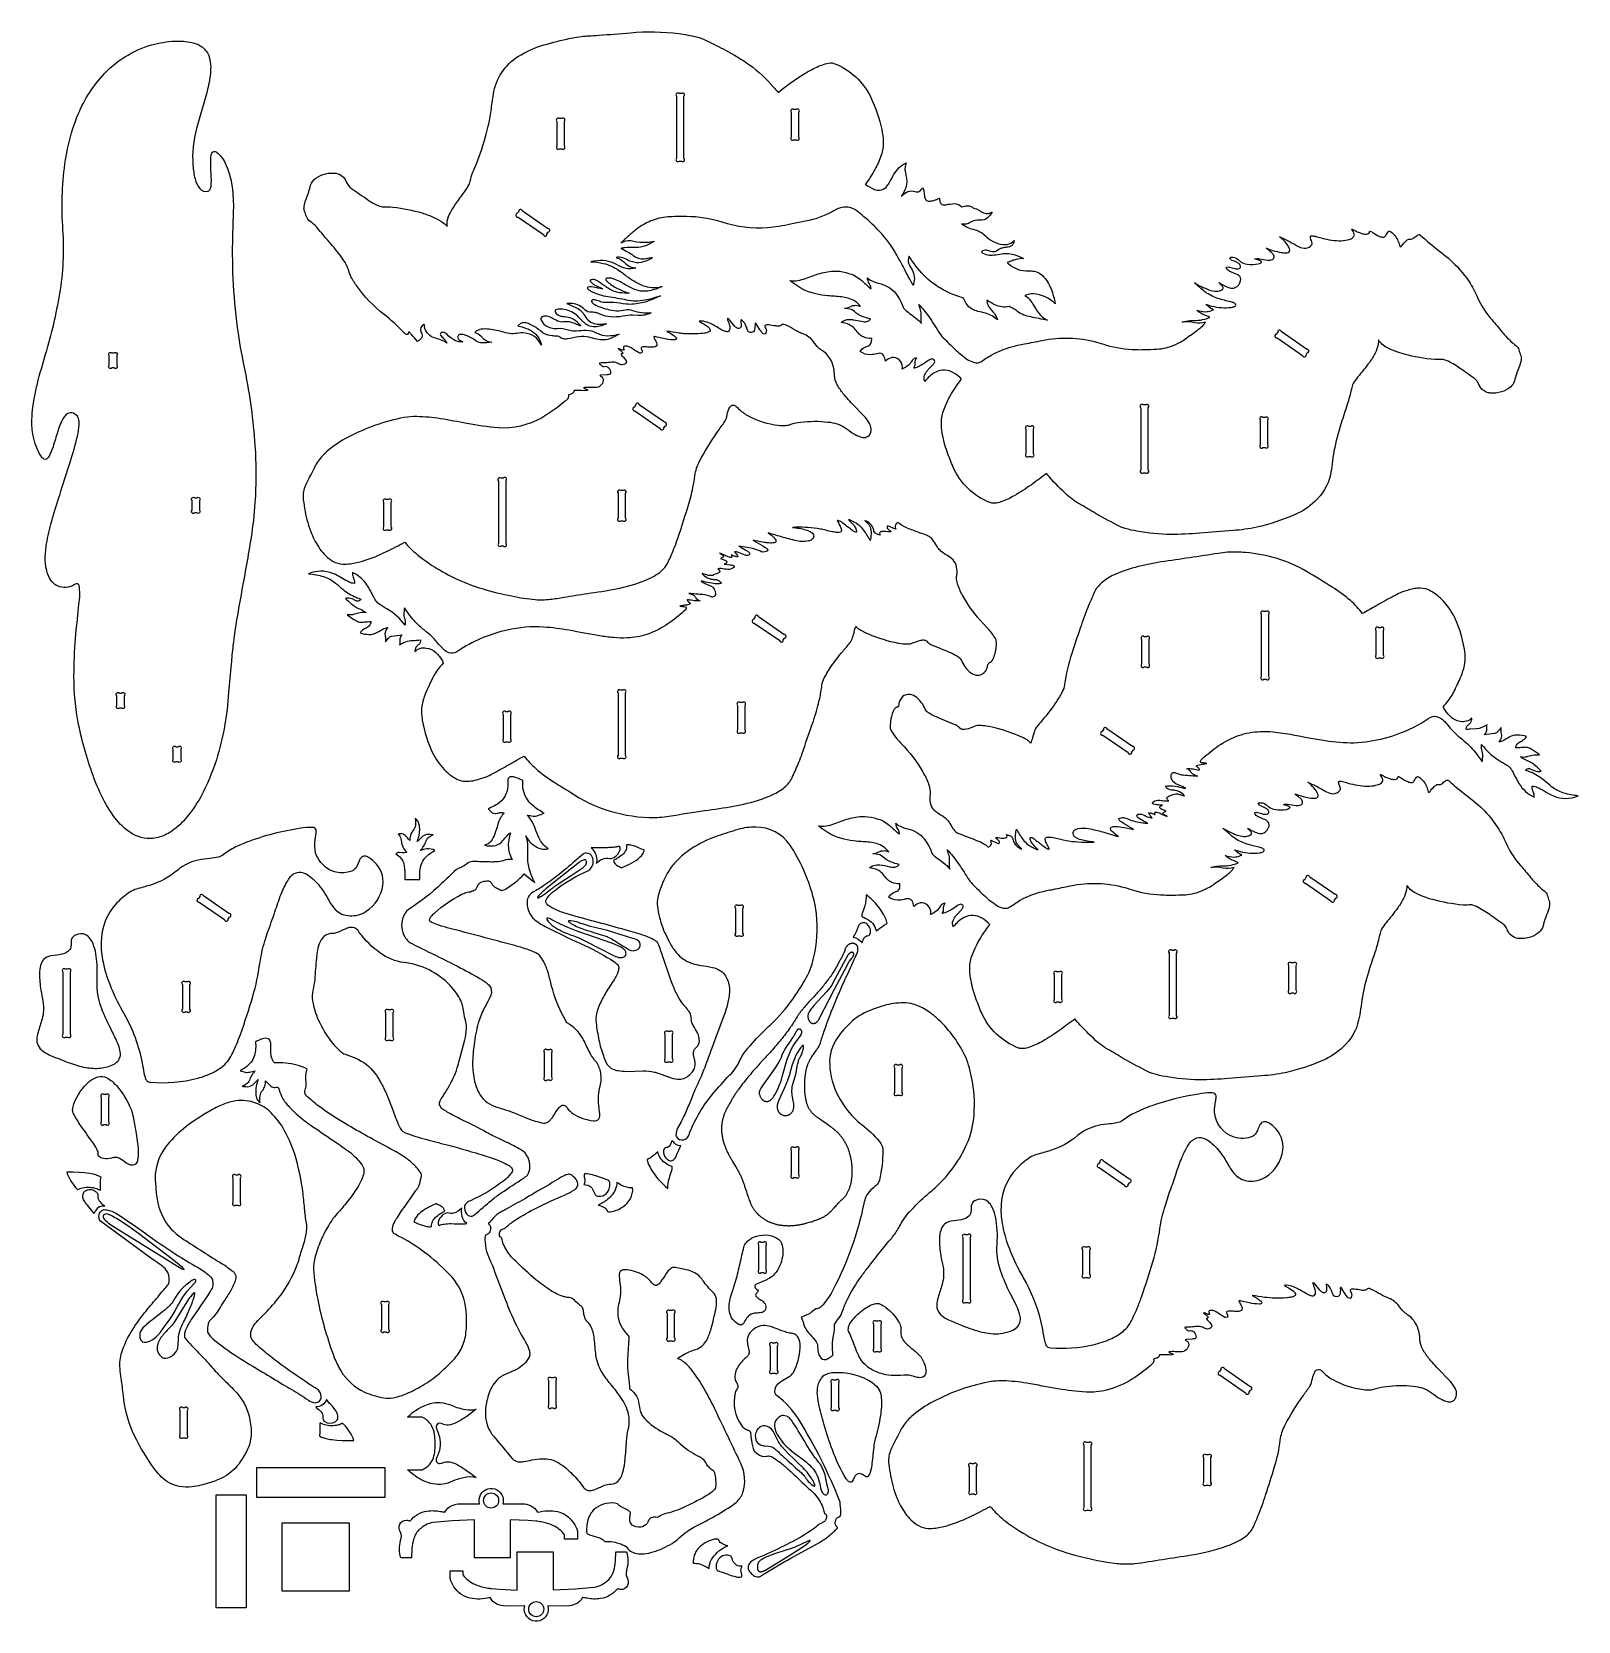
# Model space of a CAD drawing. Extents: x -16 to 86, y -47 to 59.
import ezdxf

# ---------------------------------------------------------------- set-up
doc = ezdxf.new("R2010")
doc.units = 0
doc.header["$MEASUREMENT"] = 0
doc.layers.get('0').update_dxf_attribs({"linetype": 'CONTINUOUS'})

msp = doc.modelspace()

# ---------------------------------------------------------------- linework, layer by layer
for points in [[(-3.22, 14.86, -0.060313), (-4.03, 10.38, -0.046615), (-5.07, 7.93, -0.05196), (-6.11, 6.43, -0.070955), (-7.13, 5.55, -0.081975), (-8.02, 5.19, -0.18302), (-9.58, 5.45, -0.072586), (-10.39, 6.08, -0.061372), (-11.32, 7.36, -0.03999), (-12.14, 9.12, -0.039625), (-13.18, 12.72, -0.049476), (-13.49, 15.94, -0.022444), (-13.38, 18.46, -0.00779), (-13.18, 20.5, 0.008034), (-13.11, 21.2, 0.042821), (-13.13, 21.86, 0.128874), (-13.2, 22.04, 0.269743), (-13.33, 22.08, 0.103055), (-13.47, 22.02, 0.013564), (-13.58, 21.94, -0.093815), (-14.17, 21.83, -0.235984), (-15.02, 22.31, -0.090643), (-15.3, 22.93, -0.071947), (-15.4, 23.83, -0.031646), (-15.31, 24.73, -0.029056), (-14.97, 26.23, -0.009413), (-14.44, 27.96, -0.004131), (-13.74, 30.17, 0.019777), (-13.26, 31.88, 0.045657), (-13.15, 32.67, 0.043946), (-13.17, 32.99, 0.09576), (-13.26, 33.21, 0.168259), (-13.64, 33.44, 0.217439), (-13.97, 33.34, 0.081522), (-14.16, 33.14, 0.052266), (-14.4, 32.68, 0.020404), (-14.57, 32.19, 0.005948), (-14.88, 31.19, -0.046261), (-15.14, 30.56, -0.133099), (-15.32, 30.37, -0.258398), (-15.49, 30.37, -0.109508), (-15.68, 30.56, -0.093284), (-16.2, 31.92, -0.054545), (-16.29, 32.98, -0.040254), (-16.07, 34.69, -0.014195), (-15.86, 35.62, -0.008575), (-15.3, 37.59, 0.031501), (-14.39, 41.62, 0.058313), (-14.24, 45.89, -0.053062), (-14.05, 50.25, -0.054235), (-13.29, 53.09, -0.088599), (-11.6, 55.84, -0.139104), (-8.33, 57.89, -0.05795), (-6.79, 58.14, -0.056104), (-5.66, 58.05, -0.101363), (-4.96, 57.74, -0.159217), (-4.51, 57.08, -0.079945), (-4.41, 56.41, -0.028165), (-4.43, 56.01, -0.037801), (-4.65, 54.79, -0.003663), (-5.35, 52.34, 0.082299), (-5.59, 49.88, 0.04191), (-5.45, 48.99, 0.098123), (-5.13, 48.35, 0.316092), (-4.57, 48.18, 0.201062), (-4.44, 48.31, 0.080538), (-4.38, 48.58, 0.037715), (-4.37, 49.06, -0.009499), (-4.41, 50.24, -0.054076), (-4.36, 50.64, -0.103436), (-4.29, 50.76, -0.289983), (-4.12, 50.8, -0.046971), (-3.99, 50.74, -0.071236), (-3.71, 50.46, -0.068005), (-3.37, 49.88, -0.075388), (-2.96, 48.26, -0.033942), (-2.91, 46.7), (-2.96, 45.18, 0.04212), (-2.59, 38.71, 0.016166), (-2.14, 36.26, -0.031201), (-1.47, 31.27, -0.032379), (-1.47, 27.47, -0.022818), (-1.73, 25.15, -0.00812), (-2.03, 23.37, 0.001249), (-2.67, 19.78, 0.01376), (-2.93, 17.97, 0.005182), (-3.05, 16.75, 0.005052)], [(36.87, 46.8, -0.077275), (35.1, 46.17), (34.11, 45.98, -0.037211), (32.58, 45.73, -0.100791), (29.56, 46.11, 0.073926), (27.19, 46.48, 0.014815), (25.96, 46.46, 0.08555), (24.84, 46.19, 0.065025), (23.91, 45.66, 0.022769), (23.37, 45.21, 0.003792), (22.85, 44.73, -0.153813), (23.5, 44.89, -0.028229), (23.89, 44.81, 0.071232), (24.72, 44.79, 0.020928), (25.05, 44.83, -0.040647), (24.48, 44.54, -0.109795), (23.81, 44.43, 0.04221), (23.08, 44.41, 0.020819), (22.84, 44.37, -0.007199), (23.32, 44.12, -0.046741), (23.66, 43.89, 0.182794), (24.38, 43.68, 0.035893), (24.72, 43.73, -0.010618), (24.95, 43.76, -0.094366), (24.22, 43.44, -0.134216), (23.52, 43.49, -0.0481), (23.18, 43.65, 0.081373), (22.74, 43.78, 0.071339), (22.52, 43.76, -0.12239), (23.17, 43.34, 0.161252), (23.66, 43.09, 0.02722), (23.83, 43.07, -0.114236), (23.19, 43.03, -0.083936), (22.55, 43.3, 0.174209), (21.08, 43.52, 0.014918), (20.84, 43.48, -0.044532), (21.67, 43.37, -0.088665), (22.71, 42.9, -0.022846), (23.12, 42.6, 0.054683), (24.14, 41.97, 0.146721), (25.35, 41.79, 0.029606), (25.58, 41.84, -0.064796), (24.75, 41.55, -0.167337), (23.56, 41.72, -0.005485), (22.87, 42.1, 0.024123), (22.44, 42.31, 0.033176), (22.21, 42.38, 0.089013), (21.91, 42.38, 0.170089), (21.84, 42.34, 0.22192), (21.83, 42.31, 0.137399), (21.94, 42.15, 0.055243), (22.62, 41.7, 0.041568), (23.2, 41.45, 0.022846), (23.4, 41.39, -0.037139), (22.75, 41.42, -0.110021), (21.99, 41.72, -0.005212), (21.4, 42.12, 0.048123), (21.14, 42.27, 0.114774), (20.95, 42.29, 0.03862), (20.84, 42.28, 0.313509), (20.79, 42.22, 0.171431), (20.8, 42.19, 0.089671), (21.09, 41.95, 0.010374), (21.6, 41.7, -0.081593), (21.63, 41.68, -0.035593), (21.46, 41.7, 0.01952), (20.88, 41.81, 0.070539), (20.66, 41.8, 0.451869), (20.63, 41.71, 0.097076), (20.65, 41.67, 0.058781), (20.85, 41.53, 0.081463), (21.98, 41.16, -0.022248), (23.2, 40.95, 0.093939), (24.42, 40.94, 0.024569), (24.95, 41.06, 0.010847), (25.48, 41.22, -0.020157), (24.68, 40.88, -0.066469), (23.73, 40.67, -0.065792), (23.2, 40.66, 0.003042), (22.35, 40.77, 0.042274), (21.77, 40.77, -0.059957), (21.58, 40.8, -0.015693), (21.25, 40.91, 0.11635), (20.96, 40.95, 0.453904), (20.89, 40.84, 0.163726), (21.1, 40.63, 0.04224), (21.44, 40.48, 0.007247), (21.94, 40.32, 0.130182), (23.15, 40.29, -0.122056), (23.61, 40.25, 0.098808), (24.86, 40.08, -0.125399), (23.99, 39.91), (23.63, 39.93, 0.060326), (22.97, 39.86, -0.062485), (22.13, 39.81, -0.087563), (21.53, 39.97, 0.017569), (21.23, 40.08, 0.074366), (20.88, 40.12, -0.20073), (20.45, 40.28, 0.199223), (19.61, 40.7, 0.024896), (19.25, 40.7), (19.84, 40.44, -0.17639), (20.44, 39.88, 0.083701), (20.76, 39.52, 0.115067), (21.15, 39.36, 0.07122), (21.65, 39.34, 0.016131), (21.88, 39.36, -0.138566), (21, 39.16, -0.11634), (20.56, 39.3, -0.033733), (20.48, 39.35, -0.036095), (19.97, 39.86, 0.161002), (19.1, 40.3, 0.088956), (18.56, 40.3, 0.112838), (18.47, 40.26, 0.147491), (18.48, 40.15, 0.23616), (18.85, 39.87, 0.023665), (19.11, 39.84, -0.043302), (19.57, 39.73, -0.097684), (19.89, 39.52, -0.049839), (20.18, 39.19, 0.054867), (19.56, 39.45, 0.108319), (19.02, 39.48, -0.140495), (18.64, 39.54, -0.008789), (18.24, 39.75, 0.096641), (17.8, 39.87, 0.218382), (17.54, 39.76, 0.249625), (17.53, 39.64, 0.156745), (17.83, 39.25, 0.184598), (18.61, 39.05, -0.120437), (19.34, 38.95, 0.077319), (19.75, 38.89, 0.014914), (20.35, 38.93, -0.112337), (21.07, 38.82, -0.009591), (21.43, 38.66, 0.115371), (22.15, 38.57, 0.044111), (22.73, 38.67, -0.032921), (22.21, 38.4, -0.076833), (21.72, 38.28, -0.070617), (21.24, 38.33, 0.004981), (20.71, 38.46, 0.087094), (20.06, 38.49, 0.010336), (19.27, 38.35, -0.089414), (19, 38.36, -0.093193), (18.86, 38.43, 0.145169), (18.54, 38.54, -0.019485), (18.27, 38.55, -0.055719), (17.76, 38.69, -0.092853), (17.6, 38.79, 0.075394), (16.94, 39.25, 0.034624), (16.61, 39.4, 0.104031), (16.34, 39.43, 0.128661), (16.15, 39.35, -0.006483), (15.99, 39.23, -0.050938), (16.74, 38.97, -0.075697), (17.19, 38.67, -0.095698), (17.44, 38.3, -0.044226), (17.57, 37.93, 0.062785), (17.25, 38.38, 0.162096), (16.61, 38.72, 0.082225), (16.06, 38.73, -0.048465), (15.57, 38.7, -0.055974), (15.06, 38.79, 0.047965), (14.09, 39, 0.063583), (13.56, 38.99, 0.102623), (13.23, 38.86, 0.044404), (13.14, 38.78, -0.129064), (13.53, 38.55, -0.004692), (13.7, 38.38, 0.150716), (14.26, 38.13, -0.037771), (13.63, 38.08, -0.131228), (13.23, 38.2, 0.045153), (12.71, 38.52, 0.046271), (12.36, 38.64, 0.121482), (12.13, 38.64, 0.561306), (12.05, 38.33, 0.081253), (12.16, 38.25, 0.031173), (12.34, 38.16, -0.164332), (11.82, 38.25, -0.051963), (11.54, 38.43, -0.026721), (11.21, 38.71, 0.141452), (11.02, 38.8, 0.222824), (10.89, 38.73, 0.170388), (10.84, 38.65, 0.213865), (10.87, 38.57, 0.041939), (10.98, 38.46, -0.045973), (11.21, 38.19, -0.030051), (11.28, 38.07, 0.085568), (10.85, 38.3, 0.0105), (10.43, 38.42, -0.123432), (10.08, 38.64, -0.173002), (9.79, 39.19, 0.019325), (9.78, 39.32, 0.281839), (9.75, 39.31, 0.405111), (9.55, 38.83, -0.036902), (9.62, 38.68, -0.104585), (9.64, 38.52, -0.18404), (9.51, 38.31, -0.03475), (9.32, 38.19, 0.003764), (8.93, 38.65, 0.014501), (8.79, 38.8, 0.596695), (8.73, 38.77, -0.128211), (8.67, 38.65, 0.054321), (8.58, 38.64, -0.101634), (8.52, 38.68, -0.025411), (8.37, 38.82, 0.041596), (7.12, 39.97, -0.073389), (5.27, 41.9, -0.040639), (4.89, 42.55, -0.024731), (4.72, 43, 0.062623), (4.37, 43.66, 0.02328), (3.58, 44.66, -0.005827), (2.64, 45.77, 0.08364), (2.19, 46.16, -0.157935), (1.95, 46.49, 0.038349), (1.82, 46.84, -0.096081), (1.79, 47.06, -0.073742), (1.87, 47.47), (2.11, 48.13, 0.018659), (2.23, 48.57, -0.162701), (2.58, 49.03, -0.189484), (3.92, 49.36, -0.261299), (4.6, 48.8, 0.148558), (4.95, 48.35, -0.00352), (6.02, 47.6, 0.046817), (6.75, 47.19, 0.088085), (7.07, 47.12, -0.042163), (7.7, 47.11, -0.043741), (9.64, 46.72, -0.024565), (10.42, 46.43, -0.048788), (11.02, 46.09, -0.059356), (11.3, 45.83, -0.108501), (11.34, 46.33, -0.060466), (11.62, 46.93, -0.028692), (12.02, 47.53, 0.009413), (12.62, 48.37, 0.100813), (12.87, 48.99, -0.035893), (13.04, 49.51, 0.031511), (13.75, 51.46, 0.037806), (14.22, 53.52, -0.003205), (14.37, 54.62, -0.216015), (16.03, 57.13, -0.069912), (17.53, 57.82, -0.021328), (19.24, 58.28, -0.023565), (20.33, 58.46, -0.013168), (20.67, 58.49, 0.00522), (21.37, 58.53, 0.003527), (23.48, 58.7, -0.053417), (26.68, 58.64, -0.025899), (27.87, 58.42, -0.055993), (28.54, 58.17, 0.001003), (29.78, 57.54, -0.031462), (31.39, 56.56, -0.060575), (32.96, 55.11, -0.010754), (33.28, 54.73, -0.046883), (35.54, 56.26, -0.04869), (36.42, 56.63, -0.081642), (36.87, 56.69, -0.063611), (36.99, 56.66, -0.198631), (39.44, 54.39, -0.058116), (40.17, 52.26, -0.035838), (40.27, 51.47, -0.089662), (40.14, 50.56, -0.045121), (39.72, 49.62, -0.036666), (39.06, 48.61, -0.023452), (39.26, 48.51), (39.6, 48.32, 0.222851), (40.15, 48.26, 0.14607), (40.54, 48.53, 0.054906), (40.69, 48.75, -0.012896), (40.98, 49.29, -0.13922), (41.8, 50.06, 0.158009), (41.72, 49.48, 0.009092), (41.8, 49.12, -0.050118), (41.83, 48.77, -0.097258), (41.71, 48.26, -0.051434), (41.47, 47.84, -0.089847), (41.91, 48.14, -0.183826), (42.37, 48.14, 0.243257), (42.68, 48.17, 0.081981), (42.89, 48.4, -0.071601), (42.97, 48.15, -0.007841), (43.02, 47.79, 0.156826), (43.11, 47.57, 0.125151), (43.2, 47.52, 0.111513), (43.46, 47.52, 0.051623), (43.74, 47.6, -0.00363), (44.01, 47.7, 0.106501), (44.06, 47.4, 0.164747), (44.17, 47.29, 0.150423), (44.45, 47.27, -0.041161), (44.98, 47.34, -0.200367), (45.49, 47.12, -0.054456), (45.84, 47.2, -0.131571), (46.11, 47.15, 0.027432), (46.29, 47.04, 0.053604), (46.47, 46.99, -0.084801), (46.69, 46.87, 0.083777), (47.01, 46.7, 0.174385), (47.37, 46.72, 0.042347), (47.5, 46.79, -0.089339), (47.2, 46.4, -0.210001), (46.67, 46.24, 0.161804), (46.07, 46.11, -0.093831), (45.77, 45.98, -0.090753), (45.48, 45.99, 0.09816), (46.35, 45.61, -0.144594), (47.15, 45.11, 0.181324), (48.37, 44.62, 0.170319), (48.86, 44.79, 0.052754), (48.96, 44.89, -0.34699), (48.65, 44.48, -0.049245), (48.32, 44.42, 0.025747), (48.1, 44.37, 0.13046), (47.89, 44.25, -0.248853), (47.41, 44.15), (47.13, 44.24, 0.302176), (46.79, 44.13, 0.155179), (47.21, 43.94, 0.065991), (47.61, 43.93, 0.003016), (48.15, 44.01, -0.117264), (49.04, 43.93, -0.039128), (49.58, 43.7, 0.029064), (49.09, 43.63, 0.036436), (48.83, 43.55, -0.008261), (48.49, 43.42, 0.08934), (49.19, 42.98, 0.101551), (49.94, 42.88, -0.036446), (50.3, 42.85, -0.14709), (50.85, 42.56, -0.071767), (51.18, 42.14, -0.069511), (51.58, 41.18, -0.024176), (51.7, 40.68, 0.181871), (50.24, 41.34, 0.107613), (49.68, 41.24, -0.093873), (50.06, 40.88, -0.029264), (50.4, 40.35, 0.074595), (50.83, 39.82, 0.069588), (51.17, 39.6, -0.013197), (50.07, 39.81, -0.024847), (49.6, 39.94, -0.079635), (49.19, 40.18, 0.043114), (48.92, 40.36, 0.024478), (48.63, 40.5, -0.173856), (47.68, 40.62, -0.039348), (47.16, 40.93, 0.210702), (47.44, 40.28, -0.10802), (47.81, 39.74, -0.030355), (47.85, 39.61, 0.121798), (47.09, 40.06, 0.015101), (46.56, 40.18, -0.06159), (46.17, 40.33, -0.122919), (45.78, 40.7, -0.053842), (45.6, 41.06, -0.02975), (44.61, 41.43, -0.139378), (42.2, 43.52, -0.01452), (41.99, 43.85, 0.242159), (41.97, 43.33, 0.052672), (42.12, 43.05, -0.204706), (42.31, 42.12, -0.029344), (42.26, 41.9, -0.01076), (41.65, 43.03, 0.005037), (41.11, 44.03, 0.061632), (40.04, 45.47, 0.031167), (38.99, 46.47, 0.004506), (38.53, 46.85, 0.22692), (37.52, 47.09, 0.063206), (37.19, 46.98, 0.010826)], [(26.53, 54.48), (26.53, 50.34, 1), (26.71, 50.16), (26.86, 50.16, 1), (27.03, 50.34), (27.03, 54.48, 1), (26.86, 54.66), (26.71, 54.66, 1)], [(18.59, 52.81), (18.59, 51.16, 1), (18.76, 50.99), (18.91, 50.99, 1), (19.09, 51.16), (19.09, 52.81, 1), (18.91, 52.99), (18.76, 52.99, 1)], [(34.16, 53.41), (34.16, 51.76, 1), (34.33, 51.59), (34.48, 51.59, 1), (34.66, 51.76), (34.66, 53.41, 1), (34.48, 53.59), (34.33, 53.59, 1)], [(16.01, 46.45), (17.69, 45.28, 1), (17.93, 45.33), (18.02, 45.45, 1), (17.97, 45.69), (16.29, 46.86, 1), (16.05, 46.82), (15.96, 46.7, 1)], [(47.53, 37.32, -0.060024), (48.78, 37.82, -0.026905), (49.66, 38.02, 0.006897), (50.83, 38.25, -0.11844), (54.43, 38.14, -0.007857), (55.08, 37.94, 0.061216), (57.05, 37.64, 0.012749), (57.56, 37.64, 0.008183), (58.45, 37.67, 0.089349), (59.63, 37.96, 0.051451), (60.36, 38.37, 0.005475), (61.22, 38.99, 0.04622), (61.57, 39.32, 0.026546), (61.68, 39.46, -0.139855), (60.94, 39.43, 0.096416), (60.13, 39.47, -0.049389), (60.64, 39.57, -0.020222), (61.03, 39.58, 0.067289), (61.63, 39.67, 0.014755), (61.96, 39.77, 0.058169), (61.86, 39.83, -0.039004), (61.36, 40.07, -0.043862), (61.09, 40.26, 0.065993), (61.68, 40.16, 0.087476), (62.04, 40.22, 0.025119), (62.2, 40.29, -0.067805), (61.82, 40.54, -0.031887), (61.71, 40.66, 0.018933), (62.09, 40.53, 0.088966), (63.39, 40.45, 0.05601), (63.61, 40.51, 0.243836), (63.69, 40.6, 0.265565), (63.64, 40.7, 0.077446), (63.46, 40.78, -0.005665), (62.61, 41.01, -0.069675), (61.75, 41.4, -0.023655), (61.63, 41.49, -0.004476), (60.94, 42.08, 0.043569), (61.89, 41.62, 0.087447), (62.42, 41.52, 0.146581), (62.81, 41.65, 0.170707), (62.85, 41.72, 0.114467), (62.85, 41.76, 0.107319), (62.72, 41.93, -0.04766), (62.58, 42.09, 0.066227), (63.28, 41.75, 0.174071), (63.65, 41.76, 0.214738), (64.01, 42.22, 0.288221), (63.89, 42.56, 0.073325), (63.74, 42.65, -0.014117), (63.36, 42.8, -0.085914), (63.1, 42.99, -0.162588), (63.05, 43.08, -0.318745), (63.09, 43.13, -0.128668), (63.28, 43.13, 0.008318), (63.62, 43.02, 0.159993), (63.93, 43.04, 0.2165), (64, 43.13, 0.2165), (63.98, 43.24, 0.132081), (63.82, 43.4, 0.032329), (63.45, 43.57, -0.154477), (63.3, 43.69, -0.348708), (63.31, 43.75, -0.119073), (63.37, 43.78, -0.186777), (63.8, 43.66, -0.02424), (63.97, 43.51, 0.130276), (64.44, 43.32, 0.086555), (65.18, 43.34, 0.079177), (65.36, 43.4, 0.209395), (65.4, 43.46, 0.239368), (65.38, 43.5, 0.058866), (65.28, 43.56, 0.019507), (65.01, 43.64, -0.098528), (64.96, 43.66, -0.344696), (64.97, 43.67, -0.099099), (65.23, 43.68, 0.019901), (65.81, 43.59, 0.117073), (66.12, 43.63, 0.234639), (66.24, 43.78, 0.197123), (66.19, 43.94, 0.052399), (66.05, 44.1, 0.007678), (65.71, 44.38, 0.04953), (66.7, 44.1, 0.071504), (67.1, 44.08, 0.145696), (67.23, 44.14, 0.235866), (67.27, 44.26, 0.09077), (67.16, 44.54, 0.066468), (66.9, 44.87, 0.028314), (66.59, 45.14, -0.020164), (67.3, 44.8, 0.00905), (67.86, 44.49, 0.140381), (68.35, 44.38, 0.218804), (68.73, 44.6, 0.068975), (68.76, 44.67, 0.15262), (68.77, 44.72, -0.004455), (68.65, 45.05, -0.221828), (68.66, 45.17, -0.196113), (68.72, 45.2, -0.064343), (68.88, 45.19, -0.026667), (69.26, 45.09, 0.066542), (70.54, 44.88, 0.058194), (71.11, 44.93, 0.066773), (71.42, 45.05, 0.053432), (71.51, 45.13, 0.231168), (71.56, 45.31, 0.102203), (71.42, 45.6, -0.134893), (71.4, 45.65), (71.41, 45.65, -0.090673), (71.47, 45.63, 0.059624), (72.05, 45.36, 0.067075), (72.36, 45.31, 0.123993), (72.52, 45.36, 0.247417), (72.58, 45.5, -0.229889), (72.59, 45.51, -0.229889), (72.6, 45.52, -0.072169), (72.83, 45.39, 0.037548), (73.26, 45.16, 0.069865), (73.46, 45.11, 0.294519), (73.65, 45.22, -0.04308), (73.8, 45.46, -0.401215), (73.97, 45.49, -0.145711), (74.46, 44.87, -0.036201), (74.59, 44.51, 0.159044), (74.62, 44.46, 0.243184), (74.63, 44.46, 0.068466), (74.71, 44.54, -0.050308), (75.03, 44.89, -0.146785), (75.24, 44.99, 0.090196), (75.4, 45, 0.075969), (75.48, 45.04, 0.029519), (75.73, 45.23, -0.17636), (75.86, 45.29, -0.128248), (75.92, 45.27, 0.015214), (77.22, 44.19, -0.007968), (77.89, 43.64, -0.064925), (79.17, 42.18, -0.042601), (79.74, 41.11, 0.082686), (80.71, 39.61, -0.012009), (81.38, 38.81, 0.024761), (81.94, 38.21, 0.033993), (82.29, 37.92, -0.154704), (82.49, 37.62, 0.043632), (82.62, 37.26, -0.080145), (82.65, 37.08, -0.081761), (82.55, 36.61, -0.001832), (82.33, 36.01, 0.030208), (82.21, 35.56, -0.139873), (81.95, 35.17, -0.111014), (81.33, 34.83, -0.105465), (80.59, 34.75, -0.054794), (80.31, 34.82, -0.174306), (79.88, 35.23, 0.010466), (79.75, 35.49, 0.083938), (79.62, 35.65, 0.019196), (79.42, 35.81, 0.002911), (78.87, 36.19, 0.030588), (78.02, 36.75, 0.052568), (77.54, 36.96, 0.10082), (77.3, 36.99, -0.042068), (76.9, 36.98, -0.043879), (74.88, 37.33, -0.046563), (73.76, 37.76, -0.052273), (73.4, 38, -0.0785), (73.17, 38.28, -0.062835), (73.14, 37.98, -0.062242), (72.94, 37.41, -0.042795), (72.56, 36.79, -0.010913), (71.78, 35.8, 0.039162), (71.49, 35.38, 0.086462), (71.37, 35.02, -0.02138), (71.09, 33.99, -0.003614), (70.69, 32.75, 0.033184), (70.21, 30.89, 0.013673), (70.09, 30.06, -0.018991), (69.97, 29.32, -0.153249), (68.94, 27.54, -0.086144), (67.59, 26.66, -0.048038), (65.08, 25.84, -0.039046), (63.51, 25.62, 0.008145), (61.3, 25.44, -0.020962), (59.36, 25.36, -0.042897), (57.12, 25.57, -0.018722), (56.35, 25.75, -0.048142), (55.8, 25.98, -0.019077), (54.22, 26.85, 0.001032), (53.13, 27.49, -0.043197), (52.65, 27.84, -0.030113), (51.47, 28.99, -0.012571), (51.12, 29.41, -0.002815), (50.11, 28.66, -0.021314), (48.97, 27.93, -0.047162), (48.09, 27.52, -0.050786), (47.68, 27.43, -0.052064), (47.48, 27.44, -0.046848), (47.37, 27.47, -0.198745), (44.91, 29.83, -0.010922), (44.52, 30.84, -0.041752), (44.18, 32.12, -0.038533), (44.13, 32.8, -0.085414), (44.31, 33.68, -0.063073), (45.19, 35.31, -0.013881), (45.47, 35.68, 0.07033), (44.94, 36.1, 0.106415), (44.37, 36.28, 0.137204), (43.76, 36.15, 0.070326), (43.34, 35.86, 0.03528), (43.03, 35.53, -0.214482), (43.02, 35.95, -0.056294), (43.13, 36.14, -0.029293), (43.26, 36.31), (43.58, 36.66, 0.095739), (43.69, 36.84, 0.361508), (43.62, 36.98, 0.062296), (43.52, 37.02, 0.097329), (43.26, 36.91, -0.015363), (42.75, 36.58, -0.055436), (42.41, 36.43, -0.027), (42.29, 36.41, 0.229076), (42.39, 36.72, -0.20886), (42.5, 37.1, 0.204583), (42.19, 36.92, -0.01701), (42.03, 36.69, -0.107431), (41.67, 36.42, -0.022426), (41.52, 36.35, 0.218715), (41.44, 36.83, 0.242778), (40.96, 37.12, 0.171232), (40.53, 36.97, 0.034254), (40.42, 36.88, 0.081289), (40.29, 37.25, 0.25792), (40.05, 37.4, 0.078083), (39.84, 37.37, -0.053326), (39.42, 37.3, -0.16523), (38.74, 37.51, -0.175657), (39.06, 37.8, 0.005145), (39.29, 37.89, 0.236793), (39.47, 38.11, 0.068717), (39.5, 38.38, -0.102193), (38.95, 38.48, -0.091661), (38.67, 38.67, -0.024354), (38.41, 38.98, 0.156728), (37.8, 39.38, 0.053509), (37.47, 39.44, -0.192673), (38.03, 39.65, -0.043553), (38.28, 39.63, -0.010002), (38.83, 39.52, 0.086102), (39.17, 39.5, 0.218087), (39.43, 39.68, -0.046167), (38.87, 39.84, -0.090848), (38.36, 40.17, 0.149532), (37.93, 40.36, 0.026028), (37.69, 40.38, 0.07783), (38.16, 40.53, -0.161023), (38.56, 40.57, -0.037766), (38.75, 40.52, 0.165958), (37.93, 41.06, 0.039609), (37.49, 41.14, 0.008312), (36.58, 41.22, -0.030816), (35.78, 41.34, -0.124774), (34.07, 42.24, 0.102599), (34.46, 42.21, 0.05696), (34.98, 42.33, -0.005446), (35.95, 42.67, -0.063267), (36.95, 42.86, -0.07925), (37.78, 42.76, -0.027942), (38.28, 42.6, -0.072777), (38.7, 42.34, -0.014963), (39.24, 41.86, 0.011762), (39.46, 41.67, 0.165033), (39.36, 41.98, -0.068669), (39.24, 42.28, -0.044831), (39.23, 42.41, 0.102565), (39.62, 42.16, 0.031077), (40.05, 42.03, -0.08323), (40.73, 41.72, -0.090544), (41.2, 41.23, -0.04834), (41.48, 40.73), (41.6, 40.46, 0.111776), (41.83, 40.19, 0.01406), (42.21, 39.91, -0.0413), (42.65, 39.55, -0.027196), (42.81, 39.37, -0.080142), (42.79, 39.92, 0.081198), (42.75, 40.26, 0.019253), (42.63, 40.64, -0.036203), (43.29, 39.84, -0.018061), (44.01, 38.73, 0.066101), (44.35, 38.33, 0.010585), (45.11, 37.59, 0.032776), (45.83, 37.01, 0.067084), (46.27, 36.8, 0.097391), (46.58, 36.77, 0.105543), (46.8, 36.86, -0.019666)], [(19.51, 34.68, 0.082345), (19.38, 34.64, 0.086341), (19.35, 34.61, -0.03195), (19.36, 34.52, -0.15054), (19.3, 34.38, -0.059846), (19.13, 34.21, -0.050654), (17.56, 33.09, -0.142312), (14.7, 32.44, -0.026048), (12.61, 32.73, 0.005153), (10.86, 33.05, 0.031575), (9.28, 33.19, 0.046782), (8.45, 33.13, 0.071025), (4.73, 31.83, 0.057472), (3.3, 30.86, 0.060882), (2.66, 30.13, 0.028586), (2.54, 29.91, -0.003012), (1.97, 28.81, 0.097685), (1.73, 27.99, 0.045518), (1.74, 27.65, 0.005908), (1.86, 26.9, 0.047138), (2.29, 25.42, 0.055653), (2.85, 24.39, 0.102248), (3.73, 23.57, 0.115963), (4.37, 23.39, 0.053288), (4.86, 23.41, 0.043687), (5.72, 23.6, 0.039482), (7.27, 24.22, 0.006056), (8.49, 24.84, 0.048261), (9.19, 24.13, 0.043376), (10.65, 23.08, 0.064583), (13.62, 21.76, 0.027031), (15.6, 21.27, 0.032606), (17.15, 21.03, 0.043967), (18.13, 21.05, 0.013078), (19.06, 21.18, -0.004053), (20.62, 21.44, 0.015326), (22.52, 21.74, 0.044972), (24.5, 22.32, 0.076826), (25.54, 22.93, 0.093593), (25.94, 23.43, 0.007772), (26.31, 24.27, 0.018314), (26.74, 25.45, 0.001774), (27.31, 27.24, 0.02484), (27.63, 28.48, 0.018656), (27.75, 29.26, -0.086151), (28.07, 30.22, -0.031181), (29.21, 32.1, -0.020224), (29.69, 32.78, 0.105478), (29.9, 33.32, -0.085597), (30.08, 33.82, -0.14193), (30.23, 33.94, -0.198388), (30.42, 33.92, -0.049809), (30.5, 33.87, -0.019512), (30.71, 33.66, 0.068605), (31.34, 33.22, 0.088386), (33.29, 32.61, 0.043529), (33.77, 32.6, 0.070038), (34.12, 32.68, -0.049937), (34.79, 32.82, -0.059276), (36.59, 32.83, -0.03501), (37.2, 32.71, -0.088536), (37.73, 32.45, 0.016445), (38.28, 32.07, 0.04828), (38.76, 31.84, 0.121653), (39.09, 31.8, 0.229564), (39.4, 32.05, 0.183065), (39.45, 32.48, 0.0741), (39.33, 32.78, 0.059793), (38.96, 33.27), (38.31, 33.92, -0.021301), (37.61, 34.71, -0.039028), (37.21, 35.31, -0.112701), (37.03, 35.92, 0.094458), (36.85, 36.82, 0.125859), (36.3, 37.52, 0.014312), (36.04, 37.7, -0.049645), (35.89, 37.84), (35.57, 38.25, 0.144458), (34.84, 38.72, -0.031789), (34.55, 38.86, -0.003191), (33.98, 39.19, 0.05546), (33.67, 39.32, 0.160501), (33.55, 39.31, 0.061987), (33.48, 39.25, -0.147627), (33.37, 39.2, -0.070873), (33.14, 39.21, 0.014596), (32.66, 39.28, 0.094941), (32.44, 39.26, 0.390917), (32.4, 39.18, 0.008493), (32.47, 39.05, -0.202589), (32.48, 38.75, -0.083427), (32.43, 38.68, -0.345496), (32.32, 38.68, -0.091209), (32.15, 38.86, -0.016832), (31.88, 39.28, 0.075832), (31.79, 39.39), (31.78, 39.4, 0.233552), (31.76, 39.39, 0.124737), (31.75, 39.35), (31.74, 39.09, -0.059935), (31.7, 38.89, -0.25689), (31.57, 38.79, -0.058485), (31.42, 38.78, -0.249686), (31.27, 38.89, -0.068745), (31.2, 39.1, 0.066175), (31.05, 39.41, 0.04358), (30.91, 39.56, 0.060807), (30.85, 39.61, 0.472878), (30.8, 39.58, 0.075649), (30.8, 39.54, -0.09495), (30.82, 39.16, -0.42237), (30.62, 39.04, -0.105338), (30.42, 39.18, -0.032003), (30.32, 39.29), (30.06, 39.63, 0.093521), (29.97, 39.71), (29.94, 39.72, 0.369649), (29.93, 39.71, 0.174259), (29.93, 39.61, -0.047028), (30.07, 39.21, -0.116147), (30.06, 38.97, -0.11153), (29.99, 38.85, -0.202069), (29.89, 38.83, -0.084558), (29.77, 38.85, -0.053131), (29.46, 39, 0.015004), (28.79, 39.37, 0.062945), (28.33, 39.52, 0.053592), (28.07, 39.54, 0.319479), (28.05, 39.53, 0.319479), (28.06, 39.51, 0.048027), (28.29, 39.38, -0.04057), (28.64, 39.15, -0.106961), (28.76, 39, -0.328241), (28.72, 38.85, -0.125666), (28.63, 38.79, -0.067799), (28.28, 38.72, -0.03762), (27.03, 38.7, -0.012315), (26.7, 38.74, -0.007331), (25.89, 38.87, -0.035142), (26.36, 38.57, -0.057449), (26.52, 38.42, -0.469217), (26.49, 38.31, -0.116414), (26.45, 38.3, -0.064152), (25.87, 38.34, -0.0102), (25.05, 38.51, 0.204969), (25.02, 38.5, 0.222352), (25.04, 38.42, -0.036978), (25.2, 38.12, -0.170886), (25.22, 37.94, -0.225008), (25.11, 37.83, -0.100037), (24.81, 37.8, 0.010378), (24.41, 37.82, 0.080012), (24.23, 37.8, 0.384132), (24.19, 37.72, 0.117039), (24.24, 37.6, -0.171824), (24.26, 37.47, -0.34074), (24.15, 37.4, -0.109843), (24.02, 37.44, -0.018226), (23.53, 37.75, 0.052653), (23.32, 37.85, 0.102638), (23.1, 37.87, 0.562249), (23.04, 37.67, -0.372339), (23.04, 37.6, -0.200858), (23.02, 37.6, -0.106497), (22.91, 37.62, 0.020512), (22.77, 37.68, 0.103659), (22.67, 37.71, 0.083411), (22.71, 37.66, -0.031762), (22.9, 37.5, -0.099193), (22.96, 37.42, -0.214829), (22.95, 37.38, -0.101441), (22.88, 37.35, 0.447802), (22.87, 37.3, 0.085706), (22.96, 37.18, -0.03302), (23.15, 36.97, -0.13302), (23.21, 36.82, -0.232017), (23.16, 36.72, -0.244308), (22.85, 36.64, -0.070196), (22.6, 36.74, 0.134645), (22.24, 36.81, -0.040828), (21.82, 36.76, 0.01867), (21.46, 36.75, 0.138724), (21.41, 36.73, 0.294696), (21.43, 36.7, -0.108199), (21.53, 36.6, 0.222845), (21.7, 36.52), (21.83, 36.53, -0.212445), (22.02, 36.44, -0.162122), (22.16, 36.09, -0.309854), (22.12, 36.01, -0.076555), (21.91, 35.97), (21.53, 35.94, 0.046575), (21.46, 35.92, 0.190092), (21.45, 35.91, 0.18074), (21.48, 35.88, -0.375641), (21.67, 35.59, -0.395659), (21.13, 35.12, 0.019802), (20.77, 35.12, 0.021501), (20.47, 35.13, 0.057296), (20.36, 35.11, 0.330216), (20.37, 35.09, 0.078164), (20.47, 35.05, 0.015068), (20.6, 34.99, -0.16683), (20.64, 34.95, -0.193703), (20.62, 34.93, -0.056802), (20.4, 34.91, 0.002703), (19.73, 34.92, -0.281705), (19.59, 34.71, -0.064439)], [(66.43, 38.43), (68.11, 37.26, 1), (68.36, 37.3), (68.44, 37.43, 1), (68.39, 37.67), (66.71, 38.84, 1), (66.47, 38.79), (66.38, 38.67, 1)], [(-10.65, 37.25), (-10.65, 36.6, -1), (-10.83, 36.42), (-10.97, 36.42, -1), (-11.15, 36.6), (-11.15, 37.25, -1), (-10.97, 37.42), (-10.83, 37.42, -1)], [(23.77, 33.57), (25.45, 32.4, 1), (25.69, 32.44), (25.78, 32.56, 1), (25.73, 32.81), (24.05, 33.98, 1), (23.81, 33.93), (23.72, 33.81, 1)], [(57.37, 33.78), (57.37, 29.64, 1), (57.55, 29.46), (57.69, 29.46, 1), (57.87, 29.64), (57.87, 33.78, 1), (57.69, 33.96), (57.55, 33.96, 1)], [(65.31, 32.96), (65.31, 31.31, 1), (65.49, 31.13), (65.64, 31.13, 1), (65.81, 31.31), (65.81, 32.96, 1), (65.64, 33.13), (65.49, 33.13, 1)], [(49.75, 32.36), (49.75, 30.71, 1), (49.92, 30.54), (50.07, 30.54, 1), (50.25, 30.71), (50.25, 32.36, 1), (50.07, 32.54), (49.92, 32.54, 1)], [(14.71, 28.92), (14.71, 24.78, 1), (14.88, 24.6), (15.03, 24.6, 1), (15.21, 24.78), (15.21, 28.92, 1), (15.03, 29.1), (14.88, 29.1, 1)], [(-5.15, 27.61), (-5.15, 26.97, -1), (-5.33, 26.79), (-5.47, 26.79, -1), (-5.65, 26.97), (-5.65, 27.61, -1), (-5.47, 27.79), (-5.33, 27.79, -1)], [(7.08, 27.5), (7.08, 25.85, 1), (7.26, 25.67), (7.41, 25.67, 1), (7.58, 25.85), (7.58, 27.5, 1), (7.41, 27.67), (7.26, 27.67, 1)], [(22.65, 28.1), (22.65, 26.45, 1), (22.83, 26.27), (22.98, 26.27, 1), (23.15, 26.45), (23.15, 28.1, 1), (22.98, 28.27), (22.83, 28.27, 1)], [(26.76, 20.59, -0.032071), (27.11, 20.55, -0.179441), (27.18, 20.5, -0.231994), (27.18, 20.45, -0.097619), (27.1, 20.33, -0.027104), (26.81, 20.06, -0.04281), (25.65, 19.22, -0.048742), (24.56, 18.71, -0.072726), (23.27, 18.48, -0.034422), (22.35, 18.5, -0.018612), (21.44, 18.62, -0.002502), (19.4, 18.99, 0.024851), (17.71, 19.2, 0.073594), (15.28, 19, 0.084372), (12.21, 17.74, 0.004801), (11.94, 17.55, -0.232535), (11.42, 17.5, -0.087501), (11.07, 17.71, -0.05935), (10.66, 18.16, 0.061373), (9.99, 18.83, -0.019107), (9.4, 19.33, -0.05374), (8.68, 20.18, -0.011316), (8.47, 20.49, 0.047441), (8.42, 20.03, 0.088427), (8.49, 19.7, -0.091534), (8.52, 19.52, -0.04067), (8.5, 19.33, 0.108707), (7.3, 20.41, -0.009552), (6.77, 20.74, -0.094448), (6.54, 20.98, -0.034766), (6.36, 21.31, 0.040478), (5.9, 22.11, 0.132366), (5.01, 22.82, 0.103916), (5.03, 22.6, -0.041564), (5.13, 22.3, -0.065095), (5.14, 22.1, -0.092185), (4.78, 22.19, -0.032118), (4.35, 22.42, 0.00364), (3.88, 22.69, 0.19715), (2.31, 22.82, 0.025181), (2.09, 22.74, -0.057412), (3.09, 22.56, -0.0904), (3.89, 22.12, -0.004543), (4.36, 21.72, 0.070352), (5.25, 21.18, 0.007983), (5.58, 21.05, -0.281215), (5.31, 20.93, -0.073444), (5.09, 21.03, 0.13587), (4.66, 21.13, 0.044658), (4.55, 21.11, 0.013845), (4.91, 20.77, 0.083432), (5.42, 20.44, -0.064705), (5.91, 20.16, 0.090431), (5.52, 20.15, 0.012523), (5.13, 20.05, -0.097621), (4.65, 20.02), (5.11, 19.71, 0.024314), (5.32, 19.59, 0.122403), (5.62, 19.52, 0.033679), (5.79, 19.54, -0.017236), (6.24, 19.57, -0.118203), (6.14, 19.32, -0.100563), (5.93, 19.14, 0.039391), (5.67, 18.99, 0.099717), (5.51, 18.81, 0.06507), (6.12, 18.71, 0.130382), (6.68, 18.86, -0.026502), (7.05, 19.08, -0.069949), (7.35, 19.17, 0.247945), (7.18, 18.61, -0.076717), (7.2, 18.22), (7.4, 18.47, -0.174205), (7.6, 18.59, 0.001666), (8.3, 18.69, 0.06913), (8.18, 18.48, 0.116379), (8.15, 18.26, -0.087092), (8.14, 18.02, -0.151257), (9, 18.31, 0.037202), (9.52, 18.36, -0.100509), (9.51, 18.18, -0.182452), (9.38, 18.02, 0.190168), (9.17, 17.71, 0.045906), (9.15, 17.59, -0.235485), (9.91, 17.81, -0.152145), (10.55, 17.51, -0.075171), (10.99, 16.95, -0.092613), (11.04, 16.8), (11.04, 16.8, 0.069677), (10.35, 15.86, 0.019676), (9.78, 14.57, 0.070481), (9.59, 13.73, 0.050387), (9.61, 13.32, 0.074492), (10.23, 11.05, 0.070878), (10.99, 9.86, 0.092873), (11.95, 9.1, 0.137871), (12.78, 8.96, 0.045285), (13.27, 9.05, 0.05946), (14.34, 9.47, 0.005913), (15.38, 10.05, -0.003181), (16.41, 10.63, 0.049484), (17.18, 9.81, 0.044019), (18.43, 8.88, 0.002318), (19.44, 8.26, 0.153583), (25.09, 6.55, 0.027756), (25.72, 6.6, 0.002079), (28.14, 6.97, 0.00581), (30.1, 7.26, 0.033332), (31.91, 7.68, 0.033552), (33.03, 8.12, 0.064552), (33.8, 8.63, 0.110698), (34.25, 9.27, 0.003123), (34.67, 10.22, 0.020133), (34.88, 10.8, -0.002128), (35.57, 12.79, 0.018421), (35.97, 14.13, 0.019185), (36.15, 14.99, -0.018648), (36.22, 15.47, -0.051371), (36.3, 15.71, -0.037378), (36.79, 16.55, -0.023851), (37.58, 17.59, -0.009852), (38.06, 18.15, 0.073375), (38.17, 18.33, 0.034553), (38.29, 18.71, -0.026228), (38.46, 19.26, 0.132925), (38.54, 19.15, 0.039108), (38.63, 19.09, 0.049597), (39.28, 18.75, 0.051375), (41.27, 18.14, 0.048939), (41.91, 18.08, 0.06389), (42.13, 18.11, -0.039626), (42.77, 18.33, -0.090769), (43.01, 18.34, -0.211409), (43.2, 18.21, 0.098458), (43.22, 18.17, 0.061397), (43.51, 18.01, -0.003069), (44.65, 17.54, -0.025073), (45.16, 17.29, -0.069579), (45.39, 17.11, -0.103534), (45.46, 16.98, 0.1284), (46.08, 16.17, 0.159147), (46.56, 16, 0.344923), (47.17, 16.5, -0.024996), (47.24, 16.75, -0.199538), (47.34, 16.86, 0.163075), (47.46, 16.92, 0.061953), (47.51, 16.98, 0.069824), (47.67, 17.35, 0.082306), (47.79, 18.21, 0.047559), (47.76, 18.35, 0.061785), (47.72, 18.44, 0.051087), (47.2, 19.12), (46.7, 19.66, -0.054219), (45.53, 21.32, -0.048917), (45.2, 22.09, -0.061294), (45.14, 22.5, -0.032725), (45.17, 22.77, 0.095818), (45.11, 23.33, 0.144382), (44.81, 23.75, 0.050689), (44.43, 24.01, -0.03778), (44.1, 24.25, -0.063981), (43.88, 24.5, 0.002457), (43.63, 24.89, 0.059957), (43.43, 25.14, 0.071196), (43.19, 25.28, 0.015598), (42.72, 25.45, 0.003317), (41.95, 25.74, -0.068247), (41.35, 26.08, 0.140986), (41.27, 26.14, 0.219461), (41.2, 26.13, 0.314452), (41.07, 25.81, 0.083699), (41.11, 25.73, -0.27234), (41.11, 25.7, -0.256875), (41.1, 25.7, -0.056413), (40.87, 25.8, 0.020485), (40.67, 25.89, 0.057873), (40.57, 25.92, 0.28392), (40.52, 25.83, 0.157772), (40.57, 25.74, 0.028303), (40.72, 25.61, -0.088738), (40.77, 25.55, -0.374939), (40.76, 25.53, -0.108576), (40.64, 25.53, 0.027385), (40.24, 25.56, 0.092985), (40.08, 25.53, 0.359122), (40.03, 25.43, 0.017581), (40.06, 25.31, -0.023954), (39.82, 25.4, -0.127415), (39.68, 25.51, -0.122742), (39.64, 25.65, 0.109031), (39.55, 25.87, 0.110401), (39.25, 26.2, 0.093667), (39.04, 26.28, -0.066918), (39.31, 26.01, -0.126769), (39.45, 25.65, -0.043127), (39.44, 25.14, -0.060651), (39.4, 24.96, 0.038289), (38.97, 25.65, 0.098612), (38.47, 26.1, 0.008085), (38.02, 26.32, 0.067276), (37.95, 26.34, -0.041285), (38.35, 25.92, -0.092868), (38.48, 25.67, -0.055335), (38.5, 25.55, -0.57281), (38.43, 25.51, -0.076759), (38.23, 25.62, 0.013057), (37.95, 25.82, 0.004919), (37.57, 26.12, 0.063904), (37.28, 26.28, 0.061873), (37.23, 26.3, 0.463224), (37.21, 26.28, 0.054751), (37.29, 26.13, -0.058513), (37.49, 25.67, -0.433034), (37.4, 25.5, -0.097951), (37.07, 25.5, -0.011897), (36.26, 25.68, 0.019995), (35.89, 25.75, 0.040895), (34.25, 25.83, -0.033647), (35.13, 25.67, -0.080578), (35.48, 25.51, -0.214232), (35.65, 25.25, -0.281608), (35.53, 25.02, -0.115371), (35.3, 24.93, -0.056117), (34.83, 24.89, -0.03448), (34.65, 24.91, -0.022702), (33.63, 25.16, -0.001426), (32.62, 25.46, -0.035181), (32.95, 25.21, -0.035614), (33.1, 25.05, -0.145757), (33.16, 24.91, -0.267594), (33.1, 24.83, -0.104965), (32.94, 24.79, -0.050353), (32.6, 24.8, -0.018117), (32.28, 24.84, -0.009881), (31.63, 24.98, 0.042433), (31.8, 24.86, -0.008818), (32.41, 24.51, -0.061206), (32.57, 24.38, -0.089853), (32.6, 24.31, -0.274847), (32.58, 24.26, -0.1213), (32.41, 24.2), (32.23, 24.19, 0.069345), (31.22, 24.5, -0.006492), (30.68, 24.59, 0.030718), (30.84, 24.48, -0.002346), (31.23, 24.27, -0.084085), (31.38, 24.14, -0.466609), (31.32, 23.97, -0.15354), (31.18, 23.96, -0.054313), (31.1, 23.98, -0.00554), (30.65, 24.16, 0.085365), (30.38, 24.21, -0.018522), (30.56, 23.99, -0.051229), (30.61, 23.91, -0.481999), (30.59, 23.87, -0.09259), (30.38, 23.92, 0.011901), (30.18, 24, -0.112707), (30.22, 23.88, -0.423502), (30.16, 23.83, -0.088119), (30.04, 23.84, -0.028039), (29.72, 23.98, 0.010223), (29.4, 24.12, -0.092817), (29.63, 23.96, -0.381737), (29.63, 23.85, -0.118381), (29.45, 23.77), (29.7, 23.67, -0.093922), (29.86, 23.57, -0.459724), (29.85, 23.46, -0.101881), (29.7, 23.38), (30.07, 23.34, -0.030209), (30.29, 23.3, -0.160547), (30.37, 23.25, -0.309309), (30.36, 23.19, -0.216388), (29.94, 23.03, -0.009221), (29.5, 23.09, 0.065613), (29.28, 23.07, -0.108762), (29.4, 22.95, -0.200371), (29.41, 22.87, -0.133326), (29.32, 22.8, -0.057301), (29.16, 22.73, 0.016793), (28.95, 22.64, -0.092747), (28.78, 22.62, -0.049995), (28.52, 22.67, -0.004888), (28.23, 22.76, 0.106088), (28.39, 22.6, 0.094239), (28.83, 22.39, 0.050529), (29.1, 22.37, -0.07361), (29.29, 22.33, -0.082687), (29.42, 22.23, -0.010582), (29.52, 22.12, -0.077741), (29.31, 22.08, -0.044413), (28.89, 22.11, -0.023398), (28.32, 22.23, 0.014977), (28.17, 22.26, 0.115078), (28.19, 22.23, 0.073282), (28.38, 22.12), (28.8, 21.95, -0.301534), (29.13, 21.41, -0.321555), (28.98, 21.21, -0.075535), (28.88, 21.19, 0.094365), (28.29, 21.36, -0.01165), (27.36, 21.44, -0.088339), (27.7, 21.29, -0.08287), (27.85, 21.11, 0.14825), (28.1, 20.95, -0.069564), (27.7, 20.95, -0.006891), (27.34, 21.02, 0.05626), (27.24, 21.02, 0.403106), (27.24, 20.99, 0.08615), (27.34, 20.88, -0.008061), (27.46, 20.78, -0.102579), (27.44, 20.75, -0.100159), (27.27, 20.68, -0.020424), (27.02, 20.64, 0.024961)], [(61.76, 10.14, 0.017623), (61.51, 10.17, -0.082963), (61.37, 10.21, -0.375123), (61.34, 10.29, -0.109531), (61.47, 10.46, -0.029916), (62.52, 11.3, -0.060379), (63.87, 11.99, -0.080931), (65.31, 12.26, -0.03048), (66.15, 12.24, -0.023545), (67.48, 12.05, 0.007784), (69.64, 11.66, 0.041509), (71.55, 11.52, 0.106732), (75.46, 12.53, 0.038597), (76.59, 13.19, -0.244193), (77.14, 13.22, -0.089588), (77.49, 12.99, -0.049583), (77.78, 12.68, 0.058457), (78.46, 11.96, -0.006957), (78.97, 11.54, -0.059824), (79.77, 10.65, -0.014017), (80.05, 10.25, 0.034572), (80.1, 10.65, 0.102753), (80.03, 11.04, -0.092281), (80, 11.22, -0.039818), (80.02, 11.41, 0.102024), (81.11, 10.39, 0.011403), (81.62, 10.08, -0.077149), (81.92, 9.84, -0.056901), (82.05, 9.64, 0.017157), (82.5, 8.81, 0.153707), (83.51, 7.91, 0.085267), (83.5, 8.08, 0.025165), (83.42, 8.33, -0.092548), (83.38, 8.63, -0.092089), (83.74, 8.55, -0.021183), (84.03, 8.4, 0.010579), (84.6, 8.07, 0.201652), (86.2, 7.91, 0.027257), (86.43, 7.99, -0.053648), (85.48, 8.17, -0.089483), (84.67, 8.59, -0.011446), (84.16, 9.02, 0.07039), (83.27, 9.56, 0.007774), (82.94, 9.69, -0.141841), (83.1, 9.8, -0.165205), (83.29, 9.77, 0.063243), (83.64, 9.62, 0.121413), (83.97, 9.62, 0.015461), (83.61, 9.97, 0.086539), (83.1, 10.29, -0.028526), (82.75, 10.47, -0.030209), (82.61, 10.58, 0.092197), (83, 10.59, 0.01218), (83.39, 10.69, -0.097495), (83.87, 10.71, 0.001857), (83.36, 11.06, 0.046288), (83.13, 11.18, 0.101322), (82.84, 11.21, -0.014131), (82.28, 11.17, -0.118678), (82.38, 11.42, -0.100279), (82.59, 11.59, 0.039328), (82.85, 11.74, 0.099792), (83.01, 11.93, 0.064308), (82.4, 12.02, 0.130332), (81.84, 11.88, -0.026602), (81.47, 11.66, -0.069849), (81.17, 11.57, 0.117284), (81.34, 11.87, 0.090338), (81.35, 12.03, -0.016769), (81.31, 12.38, -0.047039), (81.32, 12.52, -0.015675), (81.07, 12.23, -0.1102), (80.98, 12.17, -0.053577), (80.88, 12.14), (80.22, 12.05, 0.082179), (80.35, 12.28, 0.062557), (80.37, 12.38, -0.008969), (80.37, 12.63, -0.054732), (80.38, 12.71, -0.12917), (79.67, 12.44), (79.26, 12.42, 0.021914), (79.01, 12.38, -0.100065), (79.01, 12.56, -0.182452), (79.14, 12.71, 0.19003), (79.35, 13.02, 0.046813), (79.37, 13.15, -0.237978), (78.6, 12.92, -0.166502), (77.9, 13.3, -0.073905), (77.51, 13.82, -0.054212), (77.48, 13.93, 0.051463), (78.06, 14.68, 0.026157), (78.2, 14.94, 0.007638), (78.65, 15.93, 0.043464), (78.88, 16.64, 0.080012), (78.92, 17.43, 0.078296), (78.25, 19.78, 0.075994), (77.46, 20.95, 0.068794), (76.73, 21.54, 0.024704), (76.48, 21.68, 0.11813), (75.76, 21.78, 0.040987), (75.41, 21.73, 0.069537), (74.16, 21.25, 0.006169), (73.06, 20.64, -0.00256), (72.11, 20.1, 0.052295), (71.3, 20.96, 0.044481), (70.09, 21.86, 0.001785), (68.39, 22.9, 0.111885), (64.34, 24.15, 0.011711), (63.73, 24.19, 0.043791), (62.53, 24.1, -0.003276), (58.72, 23.53, 0.024858), (57, 23.17, 0.045505), (55.46, 22.6, 0.075531), (54.65, 22.03, 0.094154), (54.28, 21.49, -0.008116), (53.95, 20.74, 0.011687), (53.85, 20.51, 0.00948), (53.35, 19.12, 0.002309), (52.79, 17.45, 0.045787), (52.32, 15.38, -0.080558), (52.15, 14.88, -0.043492), (51.35, 13.66, -0.018181), (50.51, 12.64, 0.082354), (50.35, 12.39, 0.032193), (50.29, 12.22), (50.18, 11.84, -0.017846), (50.06, 11.47, 0.122059), (49.9, 11.65, 0.047003), (49.24, 11.99, 0.05184), (47.25, 12.6, 0.024132), (46.77, 12.66, 0.091596), (46.31, 12.6), (46.05, 12.49, -0.08103), (45.56, 12.39, -0.281821), (45.31, 12.54, 0.129242), (45.27, 12.58, 0.042808), (44.99, 12.73), (43.98, 13.15, -0.035215), (43.27, 13.5, -0.146743), (43.06, 13.75, 0.118867), (42.49, 14.52, 0.128135), (42.06, 14.72, 0.212013), (41.55, 14.58, 0.123237), (41.38, 14.33, 0.046527), (41.3, 14.05, -0.129969), (41.23, 13.9, -0.131248), (41.12, 13.85, 0.130904), (41.04, 13.8, 0.06719), (40.93, 13.6, 0.078604), (40.76, 12.92, 0.034124), (40.73, 12.57, 0.135787), (40.82, 12.28, 0.051254), (41.18, 11.77, 0.012537), (41.67, 11.24, -0.062914), (43.02, 9.36, -0.058332), (43.34, 8.55, -0.099164), (43.36, 7.96, 0.103533), (43.42, 7.38, 0.140257), (43.73, 6.97, 0.029737), (43.89, 6.85, -0.015987), (44.27, 6.61, -0.094122), (44.64, 6.24, -0.005943), (44.88, 5.85, 0.100119), (45.17, 5.54, 0.046237), (45.28, 5.49, 0.002267), (46.47, 5.03, -0.033131), (46.96, 4.8, -0.051798), (47.19, 4.63, 0.213799), (47.29, 4.6, 0.213799), (47.37, 4.65, 0.148099), (47.46, 4.85, 0.152188), (47.41, 5, -0.379491), (47.42, 5.03, -0.379491), (47.45, 5.03, 0.009174), (47.85, 4.84, 0.124278), (47.95, 4.83, 0.342933), (48, 4.9, 0.191868), (47.96, 4.98, 0.049565), (47.85, 5.08, -0.047162), (47.76, 5.17, -0.289028), (47.75, 5.19, -0.289028), (47.77, 5.21, -0.114654), (47.88, 5.21, 0.045265), (48.31, 5.18, 0.102969), (48.45, 5.21, 0.299152), (48.49, 5.3, 0.013671), (48.46, 5.42, -0.042839), (48.73, 5.32, -0.060695), (48.82, 5.26, -0.094654), (48.86, 5.19, -0.048836), (48.89, 5.04, 0.204812), (49.35, 4.5, 0.054021), (49.48, 4.46, -0.068101), (49.21, 4.73, -0.139774), (49.06, 5.13, -0.03706), (49.08, 5.6, -0.059924), (49.12, 5.77, 0.040194), (49.56, 5.07, 0.067194), (49.88, 4.75, 0.05731), (50.56, 4.39, -0.005062), (50.27, 4.7, -0.066935), (50.07, 4.98, -0.103195), (50.02, 5.19, -0.227352), (50.04, 5.22, -0.227352), (50.08, 5.23, -0.100671), (50.15, 5.21, -0.034787), (50.41, 5.03, -0.004583), (50.97, 4.6, 0.075387), (51.27, 4.44, 0.307112), (51.3, 4.45), (51.3, 4.46, 0.075082), (51.23, 4.61, -0.062919), (51.11, 4.84, -0.061802), (51.02, 5.08, -0.205085), (51.05, 5.18, -0.205085), (51.14, 5.24, -0.081533), (51.44, 5.24, -0.021859), (51.87, 5.15, 0.013631), (52.59, 4.99, 0.044111), (54.27, 4.91, -0.031786), (53.41, 5.06, -0.088971), (53.03, 5.23, -0.200095), (52.88, 5.48, -0.265759), (52.98, 5.71, -0.122597), (53.22, 5.81, -0.107484), (53.91, 5.81, -0.025718), (54.85, 5.59, 0.00258), (55.9, 5.28, -0.059496), (55.48, 5.62, -0.033599), (55.39, 5.72, -0.130212), (55.36, 5.83, -0.2852), (55.42, 5.91, -0.113283), (55.57, 5.95, -0.050689), (56.11, 5.91, -0.014936), (56.89, 5.76, 0.039854), (56.72, 5.87, -0.014219), (56.12, 6.23, -0.030611), (55.97, 6.34, -0.14706), (55.92, 6.43, -0.292606), (55.94, 6.48, -0.171869), (56.23, 6.54, -0.085554), (56.52, 6.45, 0.059713), (57.01, 6.29, 0.022334), (57.51, 6.2, -0.011017), (57.84, 6.15, 0.047823), (57.66, 6.26, -0.003144), (57.28, 6.48, -0.138174), (57.13, 6.62, -0.286144), (57.14, 6.72, -0.22972), (57.26, 6.78, -0.115476), (57.42, 6.76, -0.00288), (57.88, 6.58, 0.083657), (58.14, 6.53, -0.026016), (57.97, 6.73, -0.068845), (57.91, 6.82, -0.241278), (57.92, 6.85, -0.241278), (57.95, 6.86, -0.071332), (58.15, 6.81, 0.010022), (58.34, 6.74, -0.05982), (58.3, 6.84, -0.232117), (58.31, 6.89, -0.232117), (58.36, 6.91, -0.07067), (58.66, 6.83, -0.013422), (58.94, 6.7, 0.02514), (59.12, 6.62, -0.105502), (58.88, 6.78, -0.211263), (58.87, 6.84, -0.211263), (58.9, 6.9, -0.076334), (58.96, 6.93, 0.010483), (59.07, 6.97, -0.010249), (58.77, 7.09, -0.097064), (58.65, 7.18, -0.316137), (58.65, 7.26, -0.122688), (58.72, 7.32, -0.016417), (58.83, 7.36, -0.009987), (58.43, 7.4, -0.019581), (58.23, 7.44, -0.220645), (58.15, 7.5, -0.321581), (58.16, 7.55, -0.181691), (58.5, 7.7, -0.054661), (58.64, 7.7, 0.01004), (59.01, 7.65, 0.074015), (59.24, 7.66, -0.107867), (59.12, 7.79, -0.28628), (59.13, 7.89, -0.120918), (59.23, 7.96, -0.032746), (59.61, 8.1, -0.098557), (59.81, 8.11, -0.049338), (60.05, 8.05, 0.016745), (60.29, 7.98, 0.079377), (60.19, 8.09, 0.120699), (59.66, 8.35, 0.046), (59.41, 8.37, -0.177181), (59.13, 8.48, -0.030727), (59, 8.62, -0.06712), (59.16, 8.65, -0.06669), (59.82, 8.6, -0.0055), (60.35, 8.47, 0.17931), (60.32, 8.51, 0.055045), (60.2, 8.58), (59.71, 8.79, -0.30139), (59.39, 9.35, -0.228758), (59.49, 9.51, -0.228758), (59.68, 9.52, -0.04985), (59.81, 9.47, 0.05598), (60.09, 9.39, 0.019248), (60.57, 9.35, -0.005348), (61.16, 9.29, -0.079875), (60.84, 9.43, -0.10428), (60.67, 9.62, 0.147189), (60.42, 9.79, -0.057069), (60.75, 9.79, -0.017), (61.16, 9.72, 0.051443), (61.26, 9.72, 0.29632), (61.28, 9.73, 0.29632), (61.28, 9.76, 0.037765), (61.23, 9.82, 0.028005), (61.06, 9.96, -0.167583), (61.16, 10.03, -0.047541), (61.51, 10.1, 0.022938)], [(65.38, 20.06), (65.38, 15.91, 1), (65.55, 15.73), (65.7, 15.73, 1), (65.88, 15.91), (65.88, 20.06, 1), (65.7, 20.23), (65.55, 20.23, 1)], [(31.7, 19.47), (33.39, 18.3, 1), (33.63, 18.35), (33.72, 18.47, 1), (33.67, 18.71), (31.99, 19.88, 1), (31.74, 19.84), (31.66, 19.72, 1)], [(73, 18.98), (73, 17.34, 1), (73.18, 17.16), (73.32, 17.16, 1), (73.5, 17.34), (73.5, 18.98, 1), (73.32, 19.16), (73.18, 19.16, 1)], [(57.43, 18.38), (57.43, 16.74, 1), (57.61, 16.56), (57.75, 16.56, 1), (57.93, 16.74), (57.93, 18.38, 1), (57.75, 18.56), (57.61, 18.56, 1)], [(-10.15, 14.64), (-10.15, 13.99, -1), (-10.33, 13.82), (-10.47, 13.82, -1), (-10.65, 13.99), (-10.65, 14.64, -1), (-10.47, 14.82), (-10.33, 14.82, -1)], [(22.65, 14.83), (22.65, 10.68, 1), (22.82, 10.5), (22.97, 10.5, 1), (23.15, 10.68), (23.15, 14.83, 1), (22.97, 15), (22.82, 15, 1)], [(30.59, 14), (30.59, 12.35, 1), (30.77, 12.18), (30.91, 12.18, 1), (31.09, 12.35), (31.09, 14, 1), (30.91, 14.18), (30.77, 14.18, 1)], [(15.02, 13.4), (15.02, 11.75, 1), (15.2, 11.58), (15.34, 11.58, 1), (15.52, 11.75), (15.52, 13.4, 1), (15.34, 13.58), (15.2, 13.58, 1)], [(54.85, 12.02), (56.53, 10.86, 1), (56.78, 10.9), (56.86, 11.02, 1), (56.82, 11.27), (55.13, 12.43, 1), (54.89, 12.39), (54.81, 12.27, 1)], [(-6.4, 11.07), (-6.4, 10.42, -1), (-6.58, 10.25), (-6.72, 10.25, -1), (-6.9, 10.42), (-6.9, 11.07, -1), (-6.72, 11.25), (-6.58, 11.25, -1)], [(16.41, 2.8, 0.012901), (16.94, 2.36, 0.015733), (17.12, 2.22, -0.055567), (16.72, 3.3, -0.061632), (16.65, 4.04, -0.002772), (16.66, 4.58, 0.097575), (16.52, 5.33, 0.192832), (17.39, 4.52, 0.130108), (18.01, 4.46, -0.12624), (17.46, 5.08, -0.042024), (17.2, 5.69, 0.042817), (16.94, 6.28, 0.064881), (16.61, 6.71, 0.014868), (17.01, 6.64, 0.111717), (17.33, 6.68, 0.010512), (17.74, 6.83, -0.047443), (16.99, 7.34, -0.058574), (16.63, 7.74, -0.184081), (16.33, 9, 0.054183), (15.72, 9.24, 0.10662), (15.49, 9.25, 0.293979), (15.34, 9.08, 0.04334), (15.33, 8.99, 0.011201), (15.32, 8.58, -0.084804), (15.27, 8.27, 0.008097), (15.12, 7.94, -0.119651), (14.64, 7.44, -0.05071), (14.25, 7.23, -0.0184), (14.02, 7.13, 0.102429), (14.3, 6.86, 0.203498), (14.62, 6.83, -0.03915), (14.87, 6.88, -0.13014), (15.09, 6.83, 0.080805), (14.85, 6.54, 0.051311), (14.66, 6.08, -0.004904), (14.47, 5.46, -0.09179), (14.22, 4.98, -0.150191), (13.78, 4.7, 0.069385), (14.38, 4.66, 0.175903), (14.91, 4.92, 0.015461), (15.21, 5.26, -0.052664), (15.51, 5.54, 0.046548), (15.37, 4.9, 0.127901), (15.5, 4, 0.028888), (15.62, 3.76, 0.115471), (15.06, 3.69, -0.055242), (14.55, 3.6, -0.015503), (14.27, 3.59, -0.009904), (13.18, 3.62, 0.068865), (12.79, 3.58, 0.087235), (12.7, 3.54, -0.048122), (12.28, 3.26, 0.007611), (12.04, 3.16, 0.058807), (11.89, 3.06, 0.009049), (10.93, 2.16, -0.046817), (8.74, 0.43, 0.160511), (8.35, -0.13, 0.21071), (8.48, -1.38, 0.072208), (8.74, -1.69, 0.059158), (8.85, -1.77, 0.014089), (10.04, -2.37, -0.004942), (11.98, -3.34, -0.007344), (13.48, -4.15, -0.043118), (14.01, -4.52, -0.034316), (14.12, -4.63, -0.234228), (14.2, -5.25, -0.039568), (14.14, -5.4, -0.005186), (13.74, -6.17, 0.052125), (13.37, -7.11, 0.036645), (13.09, -8.53, 0.036096), (12.99, -9.82, 0.050163), (13.12, -10.99, 0.07894), (13.48, -11.87, 0.184918), (14.6, -12.7, -0.028754), (15.75, -13.08, -0.004071), (16.6, -13.43, 0.050465), (17.71, -13.76, 0.198576), (18.03, -13.66, 0.058204), (18.19, -13.5, 0.029182), (18.32, -13.34, -0.00982), (18.69, -12.79, -0.099639), (18.9, -12.59, -0.318276), (19.15, -12.62, -0.075957), (19.28, -12.76, 0.092964), (19.68, -13.14, 0.127515), (21.01, -13.6, 0.056268), (21.21, -13.59, 0.298551), (21.44, -13.3, 0.056292), (21.44, -13.14, 0.003289), (21.37, -12.58, -0.101065), (21.47, -11.31, 0.095055), (21.5, -10.42, 0.024673), (21.46, -10.23, 0.014033), (21.31, -9.86, 0.078482), (21.21, -9.7, -0.06083), (20.81, -9.14, -0.006573), (20.36, -8.23, 0.124557), (19.48, -7.23, 0.027625), (19.25, -7.09), (19.02, -6.67, -0.057415), (18.24, -4.65, -0.002555), (18.03, -3.82, 0.050104), (17.72, -3.05, 0.047367), (17.43, -2.61, 0.086916), (17.2, -2.45, 0.033802), (16.47, -2.17, 0.017041), (15.71, -1.94, -0.002146), (13.56, -1.37, -0.000511), (11.39, -0.8, -0.018129), (10.62, -0.57, -0.036428), (10.18, -0.37, -0.144263), (10.12, -0.29, -0.147086), (10.14, -0.19, -0.072915), (10.27, 0.01, -0.036974), (10.47, 0.22, -0.068286), (12.24, 1.43, -0.036267), (12.56, 1.56, -0.034523), (12.75, 1.61, -0.098796), (12.86, 1.6, -0.140271), (12.97, 1.67, 0.072684), (13.16, 1.74, 0.157191), (13.28, 1.89, -0.050341), (13.39, 2.11, -0.133762), (13.53, 2.24, -0.084637), (13.94, 2.34, -0.12927), (14.14, 2.3, -0.138146), (14.28, 2.12, 0.189224), (14.34, 2.06, 0.209631), (14.52, 1.89, -0.045383), (14.78, 1.77, -0.039253), (14.91, 1.69, 0.084583), (15.2, 1.81, 0.076395)], [(49.41, 1.08, -0.060024), (50.67, 1.58, -0.026905), (51.55, 1.77, 0.006897), (52.71, 2.01, -0.11844), (56.32, 1.89, -0.007857), (56.97, 1.69, 0.061216), (58.94, 1.4, 0.012749), (59.45, 1.39, 0.008183), (60.34, 1.42, 0.089349), (61.51, 1.71, 0.051451), (62.24, 2.12, 0.005475), (63.11, 2.74, 0.04622), (63.46, 3.08, 0.026546), (63.57, 3.22, -0.139855), (62.83, 3.18, 0.096416), (62.02, 3.22, -0.04939), (62.53, 3.32, -0.020222), (62.91, 3.33, 0.067294), (63.52, 3.42, 0.014775), (63.84, 3.53, 0.044262), (63.79, 3.57, 0.009951), (63.44, 3.72, -0.071687), (62.98, 4.02, 0.066244), (63.57, 3.92, 0.087475), (63.92, 3.98, 0.025118), (64.09, 4.05, -0.067804), (63.71, 4.3, -0.031887), (63.6, 4.41, 0.018933), (63.98, 4.29, 0.088966), (65.28, 4.2, 0.05601), (65.5, 4.27, 0.243836), (65.58, 4.36, 0.265565), (65.53, 4.45, 0.077449), (65.35, 4.54, -0.005664), (64.5, 4.76, -0.06967), (63.64, 5.15, -0.023673), (63.52, 5.24, -0.004557), (62.83, 5.83, 0.041915), (63.78, 5.38, 0.053765), (64.19, 5.28, 0.090465), (64.52, 5.32, 0.074054), (64.69, 5.4, 0.323072), (64.73, 5.52, 0.10732), (64.61, 5.69, -0.047667), (64.47, 5.84, 0.066227), (65.16, 5.51, 0.174071), (65.54, 5.52, 0.214738), (65.9, 5.98, 0.288221), (65.77, 6.31, 0.073325), (65.62, 6.41, -0.014117), (65.25, 6.56, -0.085914), (64.99, 6.74, -0.162588), (64.94, 6.83, -0.318745), (64.98, 6.89, -0.128668), (65.16, 6.89, 0.008318), (65.5, 6.78, 0.159993), (65.81, 6.8, 0.2165), (65.89, 6.89, 0.2165), (65.87, 7, 0.132081), (65.71, 7.15, 0.032329), (65.34, 7.32, -0.154477), (65.18, 7.45, -0.348708), (65.2, 7.51, -0.119073), (65.26, 7.53, -0.186777), (65.68, 7.42, -0.02424), (65.86, 7.27, 0.130276), (66.32, 7.08, 0.086555), (67.07, 7.09, 0.079177), (67.24, 7.16, 0.209395), (67.29, 7.21, 0.239368), (67.26, 7.26, 0.058866), (67.16, 7.31, 0.019507), (66.89, 7.39, -0.098528), (66.85, 7.41, -0.344696), (66.85, 7.42, -0.099099), (67.12, 7.43, 0.019901), (67.7, 7.35, 0.117072), (68.01, 7.39, 0.234639), (68.13, 7.54, 0.197106), (68.08, 7.7, 0.052381), (67.93, 7.86, 0.00805), (67.6, 8.13, 0.029468), (68.34, 7.9, 0.037342), (68.79, 7.83, 0.061887), (69.01, 7.84, 0.066939), (69.1, 7.88, 0.259587), (69.16, 7.98, 0.078968), (69.15, 8.05, 0.117348), (68.88, 8.52, 0.045124), (68.48, 8.89, -0.007133), (69, 8.65, -0.006448), (69.72, 8.25, 0.093976), (70.14, 8.13, 0.244564), (70.6, 8.34, 0.05489), (70.64, 8.42, 0.099904), (70.65, 8.48), (70.53, 8.8, -0.22193), (70.54, 8.93, -0.196128), (70.61, 8.96, -0.064339), (70.77, 8.94, -0.026666), (71.14, 8.84, 0.066541), (72.43, 8.63, 0.058147), (73, 8.69, 0.066933), (73.31, 8.81, 0.052889), (73.4, 8.88, 0.177309), (73.45, 9.01, 0.128837), (73.39, 9.23, 0.030513), (73.31, 9.36, -0.149309), (73.29, 9.41), (73.3, 9.41, -0.090468), (73.36, 9.39, 0.059637), (73.94, 9.12, 0.067073), (74.24, 9.07, 0.123993), (74.41, 9.12, 0.247423), (74.47, 9.25, -0.229917), (74.47, 9.27, -0.229917), (74.49, 9.27, -0.073207), (74.62, 9.21, 0.031881), (75.11, 8.93, 0.087428), (75.35, 8.87, 0.272888), (75.54, 8.98, -0.050638), (75.69, 9.23, -0.362895), (75.85, 9.25, -0.145694), (76.35, 8.63, -0.03621), (76.47, 8.26, 0.158397), (76.51, 8.21, 0.239956), (76.52, 8.21, 0.074776), (76.59, 8.28, -0.031743), (76.86, 8.6, -0.091313), (77.05, 8.73, -0.139638), (77.2, 8.74, 0.152268), (77.37, 8.79, 0.029793), (77.61, 8.99, -0.159218), (77.74, 9.04, -0.174642), (77.81, 9.01, -0.036969), (77.9, 8.94, 0.01141), (78.33, 8.57), (79.5, 7.63, -0.107946), (81.44, 5.26, -0.009201), (81.71, 4.69, 0.073486), (82.6, 3.36, -0.012013), (83.27, 2.57, 0.024763), (83.83, 1.96, 0.033991), (84.17, 1.68, -0.154685), (84.38, 1.38, 0.043706), (84.51, 1.02, -0.0794), (84.53, 0.83, -0.082539), (84.44, 0.36, -0.004752), (84.22, -0.22, 0.033135), (84.1, -0.66, -0.147564), (83.85, -1.07, -0.103872), (83.3, -1.39, -0.115712), (82.43, -1.49, -0.26364), (81.72, -0.92, 0.089938), (81.55, -0.63, 0.03932), (81.3, -0.43, 0.002907), (80.76, -0.06, 0.03057), (79.91, 0.51, 0.052566), (79.43, 0.72, 0.100819), (79.18, 0.74, -0.042068), (78.79, 0.73, -0.043879), (76.77, 1.09, -0.046563), (75.65, 1.51, -0.052273), (75.28, 1.76, -0.0785), (75.06, 2.04, -0.062835), (75.02, 1.74, -0.062242), (74.83, 1.17, -0.042795), (74.45, 0.55, -0.010913), (73.67, -0.45, 0.039162), (73.37, -0.87, 0.086462), (73.25, -1.22, -0.02138), (72.98, -2.26, -0.003614), (72.57, -3.49, 0.033184), (72.1, -5.35, 0.013673), (71.98, -6.19, -0.018991), (71.85, -6.92, -0.153249), (70.82, -8.7, -0.086144), (69.48, -9.59, -0.048038), (66.97, -10.41, -0.039046), (65.4, -10.62, 0.008145), (63.19, -10.8, -0.020962), (61.25, -10.88, -0.042897), (59.01, -10.67, -0.018722), (58.24, -10.49, -0.048142), (57.69, -10.26, -0.019077), (56.1, -9.39, 0.001032), (55.02, -8.76, -0.043197), (54.53, -8.4, -0.030113), (53.36, -7.25, -0.012571), (53, -6.84, -0.002815), (52, -7.58, -0.021314), (50.86, -8.32, -0.047162), (49.98, -8.72, -0.050786), (49.57, -8.81, -0.052064), (49.36, -8.8, -0.046848), (49.26, -8.77, -0.198745), (46.79, -6.42, -0.010922), (46.4, -5.41, -0.041752), (46.07, -4.13, -0.038533), (46.01, -3.44, -0.085414), (46.19, -2.56, -0.063073), (47.08, -0.93, -0.013881), (47.35, -0.57, 0.07033), (46.83, -0.14, 0.106415), (46.25, 0.04, 0.137204), (45.65, -0.1, 0.070326), (45.23, -0.39, 0.03528), (44.92, -0.71, -0.214482), (44.91, -0.3, -0.056294), (45.01, -0.11, -0.029293), (45.15, 0.07), (45.46, 0.42, 0.095743), (45.57, 0.59, 0.36151), (45.51, 0.74, 0.062459), (45.41, 0.78, 0.092579), (45.18, 0.68), (44.75, 0.4, -0.058763), (44.36, 0.21, -0.0408), (44.18, 0.16, 0.228695), (44.28, 0.47, -0.208857), (44.39, 0.85, 0.20458), (44.07, 0.68, -0.01701), (43.92, 0.45, -0.107431), (43.56, 0.17, -0.022426), (43.41, 0.1, 0.218715), (43.33, 0.58, 0.242778), (42.85, 0.88, 0.17123), (42.41, 0.73, 0.034257), (42.31, 0.64, 0.079502), (42.18, 1, 0.288433), (41.91, 1.15, 0.058542), (41.65, 1.11, -0.070213), (41.23, 1.05, -0.147243), (40.63, 1.26, -0.18119), (40.96, 1.56, 0.021513), (41.19, 1.65, 0.230608), (41.36, 1.87, 0.065098), (41.38, 2.13, -0.10231), (40.84, 2.23, -0.091677), (40.56, 2.43, -0.024327), (40.29, 2.74, 0.178347), (39.57, 3.17, 0.030369), (39.36, 3.2, -0.156031), (39.76, 3.39, -0.060302), (40.05, 3.4, -0.026015), (40.7, 3.28, 0.066043), (41.03, 3.25, 0.154769), (41.27, 3.36, 0.064922), (41.32, 3.43, -0.045628), (40.76, 3.6, -0.090478), (40.25, 3.93, 0.149479), (39.82, 4.12, 0.026068), (39.58, 4.14, 0.077827), (40.04, 4.29, -0.161023), (40.45, 4.33, -0.037766), (40.64, 4.27, 0.165958), (39.82, 4.81, 0.039609), (39.38, 4.9, 0.008312), (38.46, 4.97, -0.030816), (37.67, 5.1, -0.124774), (35.96, 6, 0.102599), (36.35, 5.97, 0.05696), (36.87, 6.09, -0.005446), (37.84, 6.43, -0.063267), (38.83, 6.62, -0.07925), (39.67, 6.52, -0.027942), (40.16, 6.36, -0.072777), (40.59, 6.09, -0.014963), (41.13, 5.62, 0.011762), (41.35, 5.43, 0.165033), (41.25, 5.74, -0.068673), (41.13, 6.03, -0.044798), (41.11, 6.17, 0.102017), (41.5, 5.92, 0.02851), (42.05, 5.75, -0.17229), (43.08, 5, -0.056944), (43.4, 4.43, 0.022461), (43.5, 4.18, 0.094004), (43.73, 3.93), (44.26, 3.55, -0.057629), (44.69, 3.12, -0.080316), (44.68, 3.68, 0.081203), (44.64, 4.02, 0.019326), (44.52, 4.39, -0.040654), (45.22, 3.53, -0.018943), (45.87, 2.54, 0.016204), (46.02, 2.32, 0.026025), (46.1, 2.22, 0.005679), (46.85, 1.48, 0.041082), (47.72, 0.77, 0.069521), (48.16, 0.55, 0.090339), (48.47, 0.52, 0.105534), (48.69, 0.61, -0.019667)], [(8.49, 2.43), (9.49, 2.43), (9.49, 2.93, -0.090548), (9.63, 3.55, -0.093387), (9.91, 3.94, -0.064945), (10.49, 4.36, 0.134202), (9.95, 4.46, 0.02029), (9.5, 4.36, 0.123904), (9.9, 4.99, -0.184971), (10.16, 5.29, -0.038989), (10.36, 5.39, 0.075554), (9.94, 5.41, 0.153487), (9.62, 5.24, 0.003327), (9.31, 4.95, 0.093294), (9.48, 5.81, 0.085261), (9.39, 6.23, 0.103795), (9.25, 6.43, 0.053369), (9.18, 6.48, -0.052054), (9.19, 6.03, -0.158788), (9.01, 5.67, 0.133946), (8.84, 5.25, 0.02712), (8.81, 5.03, 0.024965), (8.5, 5.36, 0.056056), (8.39, 5.44, 0.151506), (8.2, 5.47, 0.011613), (8.04, 5.45, -0.141295), (8.22, 5.12, 0.01631), (8.3, 4.74, 0.138862), (8.62, 4.24, -0.113757), (8.31, 4.2), (8.14, 4.23, 0.17627), (7.97, 4.19, 0.030077), (7.89, 4.13, -0.222611), (8.42, 3.44, -0.023955), (8.45, 3.27, -0.016782), (8.49, 2.93)], [(-8.42, -11.05, 0.081611), (-5.27, -10.78, 0.049954), (-4.21, -10.37, 0.052739), (-3.57, -9.95, 0.111772), (-2.94, -9.09, 0.013498), (-2.43, -7.87, 0.012), (-1.61, -5.34, 0.037828), (-1.14, -3.13, -0.036379), (-0.81, -1.67, -0.012046), (-0.63, -1.1, 0.003231), (-0.14, 0.28, -0.016777), (0.27, 1.46, -0.036441), (0.71, 2.35, -0.02392), (0.89, 2.62, -0.153538), (1.34, 2.9, -0.144945), (1.8, 2.86, -0.087822), (2.27, 2.57, -0.061091), (2.99, 1.77, -0.03133), (3.47, 0.99, 0.056376), (3.87, 0.44, 0.197343), (4.83, 0.02, 0.166089), (5.93, 0.32, 0.212106), (7.03, 2.04, 0.249421), (6.46, 3.61, 0.056044), (6.07, 3.9, 0.10467), (5.83, 3.98, 0.234046), (5.58, 3.87, 0.077799), (5.45, 3.66, -0.02275), (5.26, 3.24, -0.176444), (4.96, 2.98, -0.300495), (3.03, 3.42, -0.211564), (2.5, 4.76, -0.039802), (2.57, 5.38, 0.02543), (2.6, 5.65, 0.343018), (2.45, 5.88, 0.087597), (2.36, 5.89, 0.036277), (1.57, 5.83, 0.055806), (-2.02, 4.9, 0.018254), (-2.78, 4.57, 0.054412), (-3.59, 4.06, -0.093612), (-3.9, 3.91, -0.038171), (-4.46, 3.83, 0.025129), (-5.23, 3.72, 0.125942), (-6.6, 3.05, -0.102812), (-8.47, 2.04, -0.006751), (-9.33, 1.79, 0.075353), (-9.77, 1.59, 0.051948), (-10.64, 0.87, 0.190443), (-11.69, -1.76, 0.058911), (-11.56, -3.06, 0.047836), (-11.01, -4.8, 0.033656), (-10.17, -6.48, -0.082801), (-8.96, -9.78, -0.010443), (-8.85, -10.41, 0.063251), (-8.71, -10.86, 0.058577), (-8.64, -10.96, 0.198918)], [(30.04, -4.66, -0.05616), (30.05, -5.09, -0.044956), (29.9, -5.94, -0.02991), (29.6, -6.86, 0.010879), (28.88, -8.78, -0.004222), (28.41, -10.06, -0.017239), (27.78, -11.51, 0.012071), (27.41, -12.41, -0.013169), (27.03, -13.29, -0.010987), (26.84, -13.68), (26.61, -14.09, 0.131839), (26.5, -14.54, 0.379605), (26.87, -14.88, 0.310378), (27.35, -14.58, -0.010061), (27.43, -14.35, -0.077095), (28.93, -11.84, -0.01504), (30.08, -10.56, 0.019941), (30.46, -10.12, 0.071595), (30.77, -9.54, -0.068129), (31.14, -8.95, -0.024027), (32.31, -7.68, 0.001961), (33.2, -6.8, 0.047787), (34.57, -5.06, 0.012868), (35.08, -4.24, 0.074149), (35.64, -2.81, 0.086239), (35.83, 0.15, 0.040448), (35.6, 1.33, 0.077596), (34.08, 4.72, 0.246451), (31.8, 5.91, 0.076795), (30.62, 5.75, 0.00887), (29.29, 5.33, 0.063905), (27.5, 4.46, 0.049015), (26.53, 3.65, 0.056789), (26.04, 3.03, 0.079856), (25.3, 1.26, 0.084592), (25.27, 0.63, 0.06593), (25.62, -0.78, 0.040136), (26.2, -1.97, 0.047327), (26.64, -2.56, 0.131152), (27.6, -3.15, 0.031764), (28.16, -3.28, -0.016875), (28.92, -3.41, -0.076245), (29.42, -3.61, -0.167996), (29.92, -4.24, -0.056266)], [(21.21, 3.49, -0.100452), (21.6, 3.79, -0.18927), (22.11, 3.82, 0.105508), (22.27, 3.85, 0.246132), (22.79, 4.41, 0.247896), (22.72, 4.65, -0.08361), (22.5, 4.58, -0.032804), (22.14, 4.55, -0.014932), (21.76, 4.54), (20.86, 4.54, -0.184174), (21.24, 3.76, -0.079888)], [(22.34, 3.68, 0.227633), (22.67, 3.32, -0.071736), (22.88, 3.2), (23.26, 3.37, 0.041495), (23.87, 3.72, 0.052847), (24.2, 4, 0.104385), (24.37, 4.29, 0.052169), (24.39, 4.4, -0.061292), (24.21, 4.45, -0.013518), (23.83, 4.61, 0.037128), (23.51, 4.72, 0.075452), (23.27, 4.73, 0.040698), (23.21, 4.72, -0.202914), (23.13, 4.3, -0.081425), (22.9, 4.04, -0.038524), (22.58, 3.82, 0.021271)], [(27.51, -10.45, 0.137334), (27.76, -10, 0.098636), (27.76, -9.61), (27.67, -9.23, -0.173343), (27.71, -8.89, -0.070658), (27.77, -8.8, 0.05503), (27.95, -8.63, 0.194913), (28.05, -8.21, 0.087955), (27.95, -7.83, 0.028673), (27.72, -7.4, -0.019498), (27.58, -7.15, -0.126422), (27.52, -6.83, 0.144273), (27.41, -6.42, 0.048486), (27.17, -6.08, -0.007143), (26.89, -5.75, -0.041551), (26.55, -5.18, -0.027615), (26.21, -4.38, -0.013176), (25.67, -2.82, 0.015641), (25.36, -1.93, 0.058002), (25.27, -1.76, 0.089508), (25.06, -1.6, 0.042366), (24.45, -1.32, 0.018037), (23.8, -1.11, 0.00514), (20.22, -0.13, -0.005269), (19.21, 0.16, -0.03368), (18.39, 0.48, -0.019732), (18.12, 0.63, -0.092641), (17.89, 0.84, -0.23344), (17.86, 1.01, -0.100784), (17.96, 1.21, -0.073922), (18.42, 1.68, -0.062512), (20.65, 3.01, 0.217407), (20.99, 3.46, 0.217407), (20.88, 4.02, 0.297503), (20.44, 4.17, 0.065451), (20.34, 4.12, 0.001972), (19.23, 3.17, -0.029691), (17.72, 2.02, -0.016337), (16.99, 1.58, 0.264446), (16.61, 0.95, 0.138904), (16.85, 0.05, 0.069748), (17.06, -0.19, 0.053749), (17.69, -0.63, 0.014856), (18.2, -0.89, 0.010954), (20.44, -1.96, -0.04353), (22.41, -3.05, -0.051783), (22.61, -3.23, -0.205942), (22.7, -3.47, -0.081762), (22.64, -3.72, -0.038425), (22.48, -4.07, -0.010723), (21.91, -4.98, 0.029264), (21.47, -5.78, 0.054827), (21.22, -6.5, 0.070325), (21.19, -7.09, 0.017245), (21.38, -8.25, 0.039661), (21.68, -9.28, 0.015199), (21.84, -9.71, 0.191706), (22.31, -10.17, 0.067691), (22.66, -10.27, 0.045705), (23.22, -10.32), (24.32, -10.29, -0.055827), (25.06, -10.37, -0.022969), (25.3, -10.44, -0.009324), (26.04, -10.7, 0.069331), (26.61, -10.84, 0.202071), (27.38, -10.58, 0.030362)], [(18.18, 1.78, -0.017231), (18.45, 1.98), (18.79, 2.21), (19.54, 2.69), (20.2, 3.13, 0.036088), (20.46, 3.35, 0.231257), (20.56, 3.62, 0.401079), (20.41, 3.73, 0.128028), (20.18, 3.64, 0.026828), (20.1, 3.58), (18.71, 2.5), (17.86, 1.8, 0.020251), (17.43, 1.41, 0.045445), (17.32, 1.28, 0.024181), (17.3, 1.22, 0.298726), (17.31, 1.2, 0.197931), (17.36, 1.21, 0.049768), (17.51, 1.29, 0.018461), (17.76, 1.46)], [(68.32, 2.18), (70, 1.02, 1), (70.24, 1.06), (70.33, 1.18, 1), (70.28, 1.43), (68.6, 2.59, 1), (68.35, 2.55), (68.27, 2.43, 1)], [(-5.17, 0.92), (-3.49, -0.24, 1), (-3.24, -0.2), (-3.16, -0.08, 1), (-3.21, 0.17), (-4.89, 1.34, 1), (-5.13, 1.29), (-5.22, 1.17, 1)], [(39.81, -0.99, 0.010747), (40.28, -0.63, -0.036075), (40.45, -0.53, -0.037774), (40.53, -0.5, 0.056155), (40.42, -0.15, 0.079355), (39.75, 0.85, 0.04613), (39.14, 1.41, -0.080211), (39.04, 0.67, -0.011525), (38.87, 0.17, 0.151157), (38.86, -0.05, -0.057964), (39.37, -0.31, -0.141438), (39.71, -0.72, -0.017426)], [(30.45, 0.51), (30.45, -1.14, 1), (30.62, -1.31), (30.77, -1.31, 1), (30.95, -1.14), (30.95, 0.51, 1), (30.77, 0.69), (30.62, 0.69, 1)], [(13.12, -19.85, -0.000829), (14.26, -18.87, -0.020878), (14.89, -18.4, -0.002372), (16.39, -17.41, 0.013307), (16.59, -17.27, 0.084846), (16.63, -17.22, 0.14823), (16.79, -16.67, 0.109376), (16.67, -16.05, -0.012564), (16.52, -15.8, 0.085845), (16.44, -15.7, 0.036839), (15.47, -15.14, 0.002365), (14.44, -14.65, -0.017757), (13.6, -14.2, 0.013842), (12.41, -13.6, -0.0188), (11.39, -13.07, -0.012103), (11.06, -12.88, -0.089501), (10.83, -12.62, -0.222164), (10.81, -12.34, -0.054068), (10.91, -12.14, 0.014382), (11.37, -11.41, 0.055231), (11.97, -10.09, 0.011751), (12.12, -9.55), (12.47, -8.23, 0.046707), (12.58, -7.49, 0.064728), (12.54, -7.04, -0.011234), (12.43, -6.54), (12.37, -6.13, 0.057124), (12.26, -5.75, 0.081939), (11.65, -4.79, 0.181036), (8.63, -3.12, -0.123619), (7.03, -2.57, -0.084261), (5.64, -1.3, -0.014779), (5.38, -0.97, 0.283563), (4.85, -0.76, 0.055248), (4.65, -0.81, 0.014269), (4.13, -1.04, -0.023499), (3.87, -1.14, -0.074953), (3.56, -1.17, 0.227275), (2.99, -1.49, 0.073253), (2.8, -1.85, 0.048857), (2.66, -2.41, 0.014785), (2.61, -2.79, 0.005719), (2.5, -4.22, -0.03514), (2.38, -4.92, 0.090083), (2.36, -5.64, 0.068972), (2.74, -6.89, 0.068715), (3.72, -8.5, 0.039777), (4.23, -9.01, 0.075501), (4.52, -9.18, -0.004639), (5.23, -9.45, -0.136792), (6.5, -10.45, -0.037157), (6.86, -11.01, -0.028898), (7.26, -11.81, -0.010083), (7.54, -12.5, -0.001832), (7.99, -13.7, 0.059657), (8.27, -14.22, 0.137546), (8.47, -14.38, 0.027366), (9.96, -14.86, 0.001771), (11.48, -15.25, -0.012437), (12.83, -15.64, -0.010818), (14.3, -16.09, -0.035053), (15.26, -16.5, -0.031518), (15.46, -16.62, -0.042406), (15.58, -16.74, -0.308175), (15.61, -16.99, -0.062454), (15.53, -17.12, -0.063963), (15.06, -17.59, -0.05555), (12.85, -18.92, 0.027251), (12.68, -18.99, 0.284142), (12.45, -19.42, 0.229958), (12.69, -19.89, 0.295555), (13.04, -19.9, 0.059967)], [(23.17, -2.42, 0.160866), (23.09, -2.25, 0.072691), (22.89, -2.09, 0.045468), (22.51, -1.91), (22.24, -1.81), (19.86, -0.98), (19.31, -0.76), (18.82, -0.55), (18.43, -0.35, 0.010178), (18.09, -0.16, 0.153836), (17.96, -0.14, 0.206063), (17.93, -0.17, 0.206063), (17.92, -0.22, 0.119694), (18.01, -0.37, 0.073335), (18.38, -0.7, 0.04109), (18.95, -1.02, 0.034176), (19.75, -1.33, -0.028605), (20.08, -1.47), (20.5, -1.66), (21.44, -2.16), (22.31, -2.6, 0.032894), (22.69, -2.75, 0.197736), (23.03, -2.71, 0.294884), (23.18, -2.48, 0.030345)], [(24.07, -2.09, 0.38176), (24.03, -1.67, 0.158863), (23.64, -1.5), (21.95, -0.95), (20.83, -0.69), (20.35, -0.55, -0.038506), (20.03, -0.43, 0.080632), (19.51, -0.32, 0.021504), (19.4, -0.32, 0.125353), (19.35, -0.34, 0.209031), (19.35, -0.36, 0.209031), (19.36, -0.38, 0.069373), (19.44, -0.44, 0.035892), (19.77, -0.63, 0.04755), (20.72, -0.99, -0.001194), (21.92, -1.37, -0.027963), (22.04, -1.42), (22.23, -1.52, -0.005584), (23.25, -2.16, 0.08596), (23.54, -2.29, 0.202641), (23.95, -2.22, 0.093137)], [(38.86, -1.78, -0.046439), (38.99, -1.46, -0.101028), (39.09, -1.35, -0.102711), (39.22, -1.31, 0.164735), (39.37, -1.23, 0.164829), (39.43, -1.1, 0.151786), (39.36, -0.75, 0.10198), (39.17, -0.51, 0.233463), (38.9, -0.45, 0.073533), (38.75, -0.49, 0.116628), (38.67, -0.58, 0.023585), (38.62, -0.66), (38.47, -1.04, -0.038439), (38.27, -1.4, -0.20383)], [(-15.04, -9.26, 0.011339), (-13.79, -9.76, 0.039338), (-12.71, -10.06, 0.069129), (-11.73, -10.11, 0.080893), (-10.88, -9.87, 0.125982), (-10.52, -9.57, 0.126453), (-10.41, -9.26, 0.100132), (-10.47, -8.79, 0.035893), (-10.67, -8.26, 0.013317), (-11.07, -7.44, -0.035205), (-11.71, -5.99, -0.089008), (-11.96, -4.41), (-11.94, -3.76, 0.055597), (-12.07, -2.34, 0.055079), (-12.29, -1.7, 0.080158), (-12.55, -1.35, 0.256667), (-13.21, -1.2, 0.053819), (-13.45, -1.29, 0.2374), (-13.67, -1.61, 0.056178), (-13.68, -1.81, -0.040438), (-13.7, -2.07, -0.17779), (-13.89, -2.36, -0.089273), (-14.19, -2.51, -0.045903), (-14.61, -2.6), (-15.04, -2.65, 0.170939), (-15.51, -2.89, 0.110737), (-15.71, -3.27, 0.063423), (-15.78, -3.83, 0.044713), (-15.69, -4.93, 0.006944), (-15.55, -5.69, -0.110102), (-15.61, -6.84, -0.006317), (-15.87, -7.71, 0.070736), (-15.96, -8.25, 0.163187), (-15.81, -8.72, 0.096891), (-15.43, -9.06, 0.038781)], [(59.26, -2.46), (59.26, -6.61, 1), (59.43, -6.78), (59.58, -6.78, 1), (59.76, -6.61), (59.76, -2.46, 1), (59.58, -2.28), (59.43, -2.28, 1)], [(67.2, -3.29), (67.2, -4.93, 1), (67.38, -5.11), (67.52, -5.11, 1), (67.7, -4.93), (67.7, -3.29, 1), (67.52, -3.11), (67.38, -3.11, 1)], [(-14.23, -3.72), (-14.23, -7.86, 1), (-14.05, -8.04), (-13.91, -8.04, 1), (-13.73, -7.86), (-13.73, -3.72, 1), (-13.91, -3.54), (-14.05, -3.54, 1)], [(51.63, -3.89), (51.63, -5.53, 1), (51.81, -5.71), (51.96, -5.71, 1), (52.13, -5.53), (52.13, -3.89, 1), (51.96, -3.71), (51.81, -3.71, 1)], [(-6.29, -4.55), (-6.29, -6.19, 1), (-6.11, -6.37), (-5.96, -6.37, 1), (-5.79, -6.19), (-5.79, -4.55, 1), (-5.96, -4.37), (-6.11, -4.37, 1)], [(7.21, -6.42), (7.21, -8.06, 1), (7.38, -8.24), (7.53, -8.24, 1), (7.71, -8.06), (7.71, -6.42, 1), (7.53, -6.24), (7.38, -6.24, 1)], [(35.91, -28.48, 0.047416), (35.95, -28.99, 0.07289), (36.07, -29.3, 0.34604), (36.47, -29.46, 0.088409), (36.75, -29.32, 0.023316), (36.92, -29.19, -0.012067), (36.9, -28.41, -0.027321), (36.94, -28.01, 0.002834), (37.02, -27.53, 0.056011), (37.03, -27.14, -0.071074), (37.32, -26.73, 0.082801), (37.57, -26.25, -0.039303), (37.9, -25.45, -0.041317), (38.78, -23.99, -0.01279), (39.26, -23.35, -0.002575), (40.11, -22.27, -0.004557), (40.83, -21.4, 0.037227), (41.3, -20.73, 0.008732), (41.51, -20.33, -0.052443), (41.86, -19.84, -0.035685), (43.06, -18.62, 0.007366), (43.81, -17.97, 0.100939), (45.83, -15.14, 0.086348), (46.3, -13.21, 0.073144), (46.13, -10.7, 0.010543), (45.94, -9.91, 0.048035), (45.67, -9.22, 0.095773), (43.8, -6.76, 0.045482), (42.98, -6.16, 0.068779), (42.12, -5.82, 0.067732), (41.43, -5.77, 0.058941), (40.19, -5.99, 0.062858), (38.67, -6.64, 0.057188), (38.12, -7.07, 0.050923), (37.21, -8.11, 0.165683), (36.71, -9.86, 0.114739), (37.29, -11.99, 0.071136), (38.33, -13.41, 0.037496), (38.85, -13.86, -0.062281), (40, -14.97, -0.065156), (40.19, -15.29, -0.073072), (40.24, -15.54, -0.058829), (40.02, -17.55, -0.155065), (39.8, -17.91, 0.003947), (39.45, -18.2, 0.116138), (39.12, -18.66, 0.044958), (38.98, -19.11, -0.06998), (36.95, -24.81, -0.054587), (36.27, -25.83, -0.060533), (36.07, -26.01, -0.121482), (35.78, -26.11, -0.017862), (35.45, -26.36, -0.052111), (34.84, -26.66, 0.084045), (34.85, -26.76), (34.91, -26.87, -0.07001), (34.98, -27.11, 0.083688), (35.07, -27.34, 0.054453), (35.31, -27.69, -0.011189), (35.7, -28.14, -0.080114)], [(-0.18, -9.76, -0.096003), (-0.27, -9.61, 0.009357), (-0.36, -9.38, -0.072545), (-0.41, -9.06), (-0.41, -8.56, 0.074414), (-0.45, -8.31, 0.290923), (-0.67, -8.13, 0.08481), (-0.88, -8.14, 0.044237), (-1.18, -8.24, 0.017975), (-1.43, -8.35, -0.083597), (-1.5, -9.27, -0.129438), (-1.83, -9.83, -0.06041), (-2.22, -10.15, -0.014996), (-2.44, -10.28, 0.053556), (-2.12, -10.38, 0.08208), (-1.83, -10.37, 0.011817), (-1.45, -10.28, 0.122241), (-1.84, -10.91, -0.162436), (-2.05, -11.18, -0.055097), (-2.31, -11.31, 0.043317), (-1.96, -11.34, 0.171293), (-1.62, -11.21, 0.006872), (-1.25, -10.87, 0.103565), (-1.42, -11.8, 0.089985), (-1.32, -12.19, 0.150705), (-1.13, -12.4, -0.052998), (-1.13, -11.95, -0.151603), (-0.96, -11.59, 0.11089), (-0.81, -11.29, 0.051676), (-0.76, -10.95, 0.037211), (-0.42, -11.31, 0.218604), (-0.14, -11.39, 0.01564), (0.02, -11.37, 0.043511), (0.1, -11.42, 0.027524), (0.3, -11.97, 0.084241), (0.75, -12.62, 0.011541), (1.28, -13.14, 0.032509), (2.27, -13.92, 0.003212), (3.99, -15.09, -0.016757), (4.89, -15.74, -0.035938), (5.35, -16.17, -0.044502), (5.65, -16.56, -0.037743), (5.74, -16.73, -0.112856), (5.77, -16.98, -0.070197), (5.67, -17.38, -0.04069), (5.41, -17.93, -0.045364), (4.48, -19.22, -0.007859), (4, -19.76, 0.035556), (3.63, -20.23, 0.052119), (2.85, -21.71, 0.048738), (2.48, -22.85, 0.069553), (2.44, -23.72, 0.030199), (2.75, -25.72, 0.039197), (3.8, -29.33, 0.040842), (4.23, -30.21, 0.148619), (5.81, -31.63, 0.064931), (7.1, -32.02, 0.081587), (7.71, -32.01, 0.051308), (8.5, -31.78, 0.041327), (9.51, -31.28, 0.039479), (10.64, -30.52, 0.020029), (10.92, -30.27, 0.008735), (11.64, -29.58, 0.066326), (12.22, -28.79, 0.084353), (12.53, -27.83, 0.046386), (12.59, -26.71, 0.044458), (12.47, -25.69, 0.138648), (11.44, -23.79, 0.036036), (9.77, -22.33, 0.03862), (8.27, -21.37, -0.013076), (7.84, -21.15, -0.256246), (7.66, -20.84, -0.097939), (7.7, -20.61, -0.063887), (7.92, -20.13, -0.012382), (8.5, -19.28, 0.003891), (9.22, -18.24, -0.009279), (9.38, -18.04, 0.083775), (9.46, -17.83, 0.02832), (9.59, -17.24, 0.102924), (9.59, -17.19, 0.075899), (9.53, -17.05, 0.061916), (9.25, -16.69, 0.023684), (8.72, -16.2, 0.020904), (8.52, -16.05, 0.02423), (7.52, -15.46, -0.01007), (4.52, -13.79, -0.027477), (2.78, -12.64, -0.019284), (1.96, -11.96, -0.216506), (1.85, -11.63, -0.058204), (1.93, -11.31, 0.119252), (1.94, -11.25, 0.144226), (1.93, -11.23, 0.020172), (1.91, -10.75, -0.092284), (2.01, -10.17, 0.063215), (1.32, -9.91, 0.075946)], [(25.77, -7.85), (25.77, -9.5, 1), (25.95, -9.68), (26.09, -9.68, 1), (26.27, -9.5), (26.27, -7.85, 1), (26.09, -7.68), (25.95, -7.68, 1)], [(17.75, -9.06), (17.75, -10.71, 1), (17.93, -10.89), (18.08, -10.89, 1), (18.25, -10.71), (18.25, -9.06, 1), (18.08, -8.89), (17.93, -8.89, 1)], [(41.02, -10.08), (41.02, -11.73, 1), (41.2, -11.9), (41.35, -11.9, 1), (41.52, -11.73), (41.52, -10.08, 1), (41.35, -9.9), (41.2, -9.9, 1)], [(-9.5, -16.54, -0.179368), (-9.82, -16.52, -0.052281), (-10.04, -16.4, 0.024888), (-10.47, -16.11, 0.129659), (-10.79, -16.04, 0.062901), (-10.99, -16.09, -0.117432), (-11.54, -16.11, -0.092649), (-11.8, -16, -0.295372), (-11.89, -15.76, 0.133287), (-11.92, -15.6, 0.04173), (-12.18, -15.14, -0.001191), (-13.03, -13.94, -0.02481), (-13.52, -13.14, -0.122538), (-13.58, -12.9, -0.084511), (-13.49, -12.48, -0.134311), (-12.45, -10.98, -0.095518), (-11.91, -10.69, -0.193142), (-11.3, -10.75, -0.088782), (-10.67, -11.27, -0.088714), (-9.68, -12.91, -0.049636), (-9.54, -13.47, 0.004536), (-9.36, -14.45, -0.035982), (-9.22, -15.75, -0.044017), (-9.26, -16.2, -0.123583), (-9.38, -16.47, -0.126056)], [(-11.68, -12.04), (-11.68, -13.68, 1), (-11.5, -13.86), (-11.36, -13.86, 1), (-11.18, -13.68), (-11.18, -12.04, 1), (-11.36, -11.86), (-11.5, -11.86, 1)], [(-2.82, -23.73, -0.188357), (-2.75, -24.12, -0.075838), (-3.08, -24.89, -0.013639), (-3.51, -25.56, 0.016874), (-3.84, -26.11, -0.05711), (-4.48, -26.91, 0.143129), (-4.58, -27.13, 0.024664), (-4.63, -27.58, 0.147362), (-4.58, -27.73, 0.073921), (-4.24, -28.11, 0.029468), (-2.65, -29.27, 0.010233), (-0.97, -30.3, -0.002494), (0.38, -31.12, -0.00755), (1.51, -31.79, -0.015708), (2.08, -32.18, 0.136557), (2.53, -32.34, 0.202531), (2.81, -32.23, 0.202531), (2.93, -31.96, 0.257056), (2.66, -31.43, -0.018466), (2.16, -31.12, -0.011831), (0.02, -29.62, -0.012523), (-0.93, -28.87, -0.011359), (-1.38, -28.47, -0.059781), (-1.68, -28.12, -0.219913), (-1.68, -27.47, -0.052083), (-1.56, -27.23, -0.045968), (-1.17, -26.77, 0.014814), (-0.18, -25.72, 0.082566), (1.24, -23.41, 0.009935), (1.44, -22.89, 0.020498), (1.51, -22.6, 0.001991), (1.82, -21.65, 0.048804), (1.97, -20.81, 0.041593), (1.97, -20.53, -0.018967), (1.84, -19.56, 0.006224), (1.73, -18.45, 0.042823), (1.17, -15.82, 0.056614), (0.38, -14.06, 0.07419), (-0.53, -12.95, 0.101233), (-1.54, -12.38, 0.12974), (-2.93, -12.32, 0.063277), (-3.8, -12.61, 0.033095), (-4.75, -13.12, 0.031873), (-6.21, -14.13, 0.064094), (-7.41, -15.36, 0.135232), (-8.09, -17.15, 0.034601), (-8.09, -17.6, 0.005571), (-8.01, -18.54, 0.13278), (-7.25, -20.54, 0.053471), (-6.78, -21.04, 0.031193), (-6.07, -21.57, 0.005735), (-3.48, -23.21, -0.016271), (-3.09, -23.49, -0.02397), (-2.89, -23.65, -0.055798)], [(51.37, -28.69, 0.072264), (54.22, -28.49, 0.047753), (55.38, -28.1, 0.064886), (56.2, -27.6, 0.117517), (56.84, -26.73, 0.011721), (57.31, -25.64, 0.012053), (57.44, -25.27, 0.009963), (58.18, -22.97, 0.037527), (58.65, -20.75, -0.038293), (59.01, -19.22, -0.01863), (59.4, -18.06, 0.011037), (59.77, -16.96, -0.021347), (60.16, -15.94, -0.03243), (60.51, -15.26, -0.016405), (60.66, -15.03, -0.075563), (60.78, -14.92, -0.031378), (60.96, -14.8, -0.190134), (61.51, -14.75, -0.09782), (62.02, -15.04, -0.065394), (62.78, -15.88, -0.027881), (63.27, -16.67, 0.072235), (63.73, -17.26, 0.162603), (64.53, -17.61, 0.171115), (65.66, -17.35, 0.224877), (66.82, -15.56, 0.249741), (66.21, -14, 0.0873), (65.75, -13.69, 0.1295), (65.54, -13.67, 0.198527), (65.32, -13.82, 0.058333), (65.16, -14.17, -0.036337), (65, -14.47, -0.123302), (64.82, -14.63, -0.189055), (63.59, -14.69, -0.314227), (62.28, -13.02, -0.058388), (62.35, -12.32, 0.022023), (62.38, -12.03, 0.123929), (62.35, -11.85, 0.213697), (62.22, -11.76, 0.084229), (62.02, -11.75, 0.036422), (61.2, -11.83, 0.047633), (58.1, -12.61, 0.024408), (56.96, -13.09, 0.054441), (56.17, -13.59, -0.112447), (55.78, -13.75, -0.026486), (55.32, -13.81, 0.024341), (54.56, -13.92, 0.125931), (53.18, -14.59, -0.10019), (51.38, -15.58, -0.0073), (50.45, -15.85, 0.075943), (50.01, -16.05, 0.055354), (49.12, -16.8, 0.175774), (48.1, -19.19, 0.062316), (48.17, -20.43, 0.045721), (48.57, -21.91, 0.035571), (49.27, -23.49, 0.007222), (49.76, -24.38, -0.072809), (50.8, -27.27, -0.012943), (50.95, -28.1, 0.059033), (51.08, -28.51, 0.296736)], [(25.29, -15.68, 0.010757), (24.84, -16.04, -0.066432), (24.59, -16.18, 0.080783), (24.64, -16.4, 0.053008), (24.94, -16.98, 0.077447), (25.95, -18.1, -0.072757), (26.06, -17.41, -0.0054), (26.22, -16.89, 0.108939), (26.25, -16.64, -0.192344), (25.42, -16.02, -0.085944)], [(26.25, -14.91, 0.092674), (26.2, -15, -0.011144), (26.12, -15.23, -0.290678), (25.86, -15.38, 0.328213), (25.67, -15.59, 0.217966), (25.81, -16.05, 0.112149), (26.05, -16.24, 0.247899), (26.3, -16.22, 0.139484), (26.49, -16.03, 0.027988), (26.56, -15.83, -0.037617), (26.83, -15.28, -0.185198), (26.47, -15.15, -0.061496)], [(34.16, -15.56), (34.16, -17.2, 1), (34.33, -17.38), (34.48, -17.38, 1), (34.66, -17.2), (34.66, -15.56, 1), (34.48, -15.38), (34.33, -15.38, 1)], [(54.62, -16.71), (56.3, -17.88, 1), (56.54, -17.84), (56.63, -17.72, 1), (56.58, -17.47), (54.9, -16.3, 1), (54.65, -16.35), (54.57, -16.47, 1)], [(-13.24, -18.18, -0.084957), (-12.93, -18.06, -0.137526), (-11.98, -18.11, -0.063007), (-11.75, -18.23, 0.053787), (-11.72, -18.01, -0.02293), (-11.73, -17.54, -0.067723), (-11.69, -17.35, 0.073343), (-11.88, -17.26, 0.031592), (-12.2, -17.16), (-12.47, -17.11), (-12.79, -17.07), (-13.15, -17.04), (-13.54, -17.02), (-13.97, -17.03, 0.094515), (-13.36, -18.06, 0.03823)], [(-2.93, -17.39), (-2.93, -19.04, 1), (-2.75, -19.21), (-2.61, -19.21, 1), (-2.43, -19.04), (-2.43, -17.39, 1), (-2.61, -17.21), (-2.75, -17.21, 1)], [(19.41, -17.15, 0.134639), (19.29, -17.17, 0.055879), (18.87, -17.36, -0.007739), (17.3, -18.29, 0.003782), (16.46, -18.79, -0.002315), (15.23, -19.47, 0.00999), (14.74, -19.75, 0.095527), (14.27, -20.18, -0.062995), (14.08, -20.38, 0.097774), (14.04, -20.41, 0.242041), (14.04, -20.43, 0.242041), (14.05, -20.45, -0.23286), (14.18, -20.66, -0.140348), (14.13, -20.99, -0.115718), (14.03, -21.11, -0.016804), (13.86, -21.2, 0.169919), (13.82, -21.26, 0.066528), (13.87, -22.11, 0.032101), (13.92, -22.29, -0.004185), (14.63, -24.08), (15.17, -25.52, 0.022577), (15.9, -27.21, 0.024484), (16.49, -28.28, -0.074094), (16.76, -28.9, -0.078605), (16.78, -29.19, -0.085388), (16.73, -29.33, -0.157876), (15.9, -30.13, -0.015027), (15.2, -30.44, 0.088726), (14.6, -30.84, 0.077435), (14.26, -31.3, 0.071898), (13.91, -32.35, 0.056234), (13.84, -33.13, 0.136048), (14.24, -34.38, 0.025751), (14.37, -34.56, -0.003037), (15.62, -36.05, 0.185472), (16, -36.26, 0.073927), (16.4, -36.25, 0.013651), (16.93, -36.14, -0.038402), (17.59, -36.06, -0.065435), (18.19, -36.12, -0.074086), (18.74, -36.36, -0.057981), (19.61, -37.08, -0.041948), (20.31, -37.91, 0.096682), (20.52, -38.11, 0.175819), (20.88, -38.17, 0.069264), (21.22, -38.07, -0.013037), (21.75, -37.83, -0.098865), (22.17, -37.76, 0.227542), (22.75, -37.44, 0.073116), (22.93, -37.08, 0.049065), (23.07, -36.53, 0.014524), (23.12, -36.14, 0.010672), (23.22, -34.89, -0.035374), (23.32, -34.13, 0.162658), (23.26, -32.81, 0.071378), (22.67, -31.75, 0.01417), (22.07, -31, -0.039248), (21.51, -30.19, -0.109259), (21.17, -29.04, -0.001575), (21.06, -27.97, 0.109601), (20.78, -27.15, 0.058406), (20.57, -26.92, -0.106958), (20.44, -26.68, -0.051112), (20.36, -26.28, 0.085943), (20.28, -26.02, 0.137702), (20.14, -25.87, -0.033512), (20, -25.77, 0.015383), (19.7, -25.49, 0.194987), (19.28, -25.34, -0.062122), (18.97, -25.27, -0.062368), (18.17, -24.88, -0.032152), (17.2, -24.17, -0.022879), (15.83, -22.91, -0.008273), (15.56, -22.64, -0.088822), (15.03, -21.78, -0.053829), (14.93, -21.44, 0.220538), (14.86, -21.35, -0.271521), (14.77, -21.14, -0.178558), (14.89, -20.86, -0.118018), (15.08, -20.77, 0.114168), (15.26, -20.64, -0.04177), (15.85, -20.19, -0.029484), (17.25, -19.39, -0.015621), (19.1, -18.54, 0.042781), (19.72, -18.22, 0.030184), (19.86, -18.11, 0.309307), (19.94, -17.64, 0.097882), (19.81, -17.43, 0.092618), (19.53, -17.2, 0.049219)], [(20.38, -17.85, -0.215462), (20.87, -18.02, -0.056196), (20.94, -18.11), (21.13, -18.51, 0.212766), (21.34, -18.62, 0.215186), (21.88, -18.43, 0.196494), (22.11, -17.76, 0.138517), (22.03, -17.58, 0.051825), (22, -17.55), (21.17, -17.27, 0.026405), (20.72, -17.15, 0.046192), (20.5, -17.13, 0.126844), (20.41, -17.16, 0.260898), (20.39, -17.23, 0.030349), (20.44, -17.48, -0.120674), (20.43, -17.76, -0.06)], [(21.33, -19.21, -0.051206), (21.75, -19.37, -0.210389), (21.92, -19.58, 0.225412), (22.02, -19.66, 0.088235), (22.44, -19.59, 0.096363), (23.14, -19.19, 0.074347), (23.47, -18.79, 0.151399), (23.62, -18.07, 0.064528), (23.57, -18.06, -0.121369), (22.9, -17.9, -0.03227), (22.57, -17.7, -0.190034), (22.2, -18.6, -0.082182), (21.57, -19.09, -0.014583)], [(-11.44, -19.27, 0.292502), (-12.06, -19.58, 0.051047), (-12.16, -19.76), (-12.6, -19.22, -0.046288), (-12.86, -18.84, -0.273491), (-12.83, -18.36, -0.218244), (-12.51, -18.18, -0.323253), (-11.9, -18.48, -0.134876), (-11.9, -18.54, 0.214), (-11.81, -18.93, 0.067065), (-11.58, -19.17, 0.020954)], [(46.38, -27.52, 0.058555), (47.56, -27.76, 0.118506), (48.88, -27.52, 0.128937), (49.25, -27.22, 0.159848), (49.38, -26.8, 0.079947), (49.32, -26.43, 0.036076), (49.12, -25.9, 0.013106), (48.71, -25.08, -0.034976), (48.08, -23.62, -0.099002), (47.83, -21.81, 0.06898), (47.72, -19.98, 0.055017), (47.5, -19.34, 0.080198), (47.24, -18.99, 0.256615), (46.58, -18.84, 0.05403), (46.33, -18.93, 0.23893), (46.12, -19.25, 0.047172), (46.11, -19.46, -0.02426), (46.09, -19.68, -0.20853), (45.87, -20.02, -0.087752), (45.47, -20.18, -0.034011), (44.77, -20.28, 0.286063), (44.12, -20.8, 0.066283), (44.02, -21.2, 0.028488), (44, -21.47, 0.045011), (44.09, -22.57, 0.006816), (44.24, -23.32, -0.110046), (44.18, -24.48, -0.005915), (43.91, -25.35, 0.06482), (43.82, -25.86, 0.195097), (44.05, -26.45, 0.082442), (44.51, -26.79, 0.029957), (44.93, -26.97, 0.009084), (46.01, -27.4, 0.013652)], [(-11.64, -20.35, -0.234918), (-11.84, -19.96, -0.234918), (-11.65, -19.57, -0.058473), (-11.55, -19.52, -0.094449), (-11.48, -19.51, -0.035142), (-11.12, -19.56, -0.064169), (-10.59, -19.81, -0.012383), (-8.78, -21.06, 0.01223), (-6.74, -22.46, 0.014301), (-5.28, -23.34, -0.042411), (-4.49, -23.9, -0.088325), (-4.31, -24.12, -0.076044), (-4.29, -24.2, -0.015369), (-4.26, -24.47, -0.136441), (-4.35, -24.8, -0.018535), (-4.48, -25.01, -0.004199), (-5.7, -26.81, 0.056207), (-6.08, -27.52, 0.042412), (-6.15, -27.77, 0.058848), (-6.14, -27.99, 0.101927), (-6.13, -28.03, 0.020438), (-5.68, -28.54, 0.001728), (-4.75, -29.5, -0.020685), (-4.22, -30.1, 0.02085), (-3.74, -30.62, -0.00626), (-2.91, -31.44, -0.039956), (-2.33, -32.14, -0.082891), (-1.9, -33.09, -0.058029), (-1.72, -34.2, -0.073607), (-1.83, -35.11, -0.06477), (-2.07, -35.66, -0.025886), (-2.55, -36.42, -0.122847), (-3.69, -37.35, -0.042927), (-4.51, -37.67, -0.04576), (-5.65, -37.93, -0.066833), (-6.49, -37.91, -0.15539), (-7.67, -37.28, -0.040173), (-8.09, -36.8, -0.047028), (-9.47, -34.54, -0.081292), (-10.18, -32.14), (-10.21, -31.86, 0.005529), (-10.35, -30.73, -0.015685), (-10.43, -30.06, -0.097684), (-10.31, -28.98, -0.061349), (-9.63, -27.54, -0.026208), (-9.09, -26.74, -0.013982), (-8.5, -26, -0.00225), (-7.71, -25.06, 0.007118), (-7.19, -24.44, 0.158315), (-7.26, -23.69, 0.086471), (-7.44, -23.43, 0.049518), (-7.76, -23.16, -0.002364), (-8.23, -22.84)], [(-6.97, -22.81), (-9.21, -21.09), (-9.92, -20.58), (-10.56, -20.16, 0.027276), (-11.03, -19.9, 0.025132), (-11.24, -19.81, 0.246844), (-11.52, -19.87, 0.338963), (-11.55, -20.03, 0.098868), (-11.4, -20.23, 0.047204), (-11.04, -20.52), (-6.32, -23.45, 0.053158), (-6.19, -23.49, 0.332463), (-6.18, -23.48, 0.203211), (-6.19, -23.44, 0.037616), (-6.28, -23.36)], [(11.14, -19.61, 0.222557), (10.88, -19.27, -0.028766), (10.66, -19.16, -0.064489), (10.6, -19.11, 0.067174), (9.61, -19.64, 0.053602), (9.28, -19.94, 0.076646), (9.12, -20.22, 0.037403), (9.09, -20.32), (9.45, -20.47), (9.79, -20.58, 0.04789), (10.12, -20.65, 0.079134), (10.27, -20.64, -0.167285), (10.33, -20.29, -0.081084), (10.53, -20.02, -0.078924)], [(10.77, -20.56, -0.07016), (11.1, -20.47, -0.036744), (11.56, -20.44, -0.002038), (12.36, -20.46, 0.035161), (12.57, -20.44), (12.61, -20.44, -0.159679), (12.3, -19.96, -0.107645), (12.28, -19.39, -0.150965), (11.72, -19.75, -0.069683), (11.53, -19.77, -0.040549), (11.34, -19.73, 0.172385), (10.96, -19.91, 0.13937), (10.7, -20.34, 0.271577)], [(31.84, -25.08, 0.201448), (31.79, -25.2, 0.182615), (31.85, -25.31, 0.048163), (31.93, -25.38, -0.017302), (32.24, -25.58, -0.106652), (32.42, -25.78, -0.208465), (32.44, -26.12, -0.238412), (32.28, -26.32, -0.071048), (32.19, -26.35, -0.020422), (31.79, -26.39, 0.086864), (31.49, -26.46, 0.119227), (31.19, -26.73, 0.008309), (30.98, -27.07, -0.119266), (30.87, -27.16, -0.195748), (30.68, -27.14, -0.245914), (30.06, -26.32, -0.096477), (30.07, -25.59, -0.041475), (30.21, -25.06, 0.007767), (30.48, -24.21, 0.014412), (30.76, -23.08, -0.001853), (31.01, -22, -0.11905), (31.18, -21.69, -0.116234), (31.66, -21.34, -0.226367), (33.21, -21.4, -0.206383), (33.56, -21.88, -0.082071), (33.6, -22.34, -0.112914), (33.27, -23.51, -0.121606), (32.59, -24.14, -0.029837), (32.36, -24.25, -0.006524), (31.89, -24.43, 0.099306), (31.77, -24.52, 0.238744), (31.74, -24.63, 0.267261), (31.92, -24.83, -0.402861), (31.96, -24.9, -0.090508)], [(31.99, -21.87), (31.99, -23.51, 1), (32.17, -23.69), (32.31, -23.69, 1), (32.49, -23.51), (32.49, -21.87, 1), (32.31, -21.69), (32.17, -21.69, 1)], [(45.56, -21.36), (45.56, -25.5, 1), (45.73, -25.68), (45.88, -25.68, 1), (46.06, -25.5), (46.06, -21.36, 1), (45.88, -21.18), (45.73, -21.18, 1)], [(53.5, -22.18), (53.5, -23.83, 1), (53.68, -24.01), (53.82, -24.01, 1), (54, -23.83), (54, -22.18, 1), (53.82, -22.01), (53.68, -22.01, 1)], [(-7.74, -27.65), (-7.36, -27.13), (-7.08, -26.74), (-6.83, -26.34, -0.006566), (-6.37, -25.51), (-6.22, -25.27, -0.029747), (-5.95, -24.91), (-5.52, -24.45, 0.113674), (-5.4, -24.24, 0.508441), (-5.47, -24.15, 0.113243), (-5.66, -24.22, 0.027645), (-5.8, -24.32), (-6.07, -24.53, 0.065161), (-6.55, -25.05, 0.025705), (-6.93, -25.63, -0.059302), (-7.24, -25.99, -0.018791), (-7.45, -26.18, 0.00429), (-8.55, -27.04, 0.063168), (-9.01, -27.5, 0.183138), (-9.12, -27.96, 0.107723), (-9.04, -28.18, 0.25072), (-8.75, -28.32, 0.103439), (-8.46, -28.25, 0.102437), (-7.9, -27.83, 0.02386)], [(23.37, -27.95, -0.005192), (23.29, -29.38, 0.040364), (23.32, -30.45), (23.38, -31.02, -0.013822), (23.42, -31.39, -0.066446), (23.88, -31.91, -0.095429), (24.01, -32.27, 0.03458), (24.15, -32.96, 0.087039), (24.31, -33.27, 0.089503), (25.45, -34.2, 0.007519), (26.14, -34.57, -0.04621), (26.46, -34.78, -0.011476), (26.78, -35.08, 0.061893), (27.94, -35.86, -0.031087), (28.24, -36.04, -0.123813), (28.44, -36.29, 0.080509), (28.71, -36.65, 0.042425), (28.94, -36.82, -0.14463), (29.01, -36.89, -0.077169), (29.12, -37.34, -0.053784), (29.13, -37.96, -0.122168), (29.07, -38.1, -0.062647), (28.82, -38.33, -0.037068), (28.44, -38.57, -0.024393), (26.95, -39.33, -0.042734), (25.75, -39.73, 0.116168), (25.37, -39.93, -0.161787), (25.22, -39.96, 0.064963), (24.95, -39.96, 0.243564), (24.66, -40.19, -0.042897), (24.58, -40.36, -0.213048), (24.16, -40.61, -0.205086), (23.6, -40.47, -0.206603), (23.43, -40.12, -0.035713), (23.43, -40, -0.018705), (23.47, -39.7, 0.104334), (23.46, -39.62, 0.105457), (23.39, -39.54, 0.067315), (23.16, -39.42, -0.040494), (22.81, -39.24, -0.100922), (22.61, -39.05, 0.220634), (21.19, -39.33, 0.165031), (20.65, -40.12, 0.090437), (20.57, -41.04, 0.037949), (20.75, -41.11, 0.016013), (21.36, -41.3, -0.085591), (21.66, -41.46, -0.05419), (21.77, -41.56, -0.0549), (22.19, -41.57, -0.086619), (23.19, -41.89, 0.220654), (23.88, -42.36, 0.078704), (24.39, -42.38, 0.050029), (24.98, -42.26, 0.064092), (26.24, -41.69, 0.047455), (26.71, -41.32, -0.030573), (27.24, -40.89, -0.031097), (27.69, -40.62, 0.018267), (28.75, -40.06, 0.017584), (30.14, -39.23, 0.027586), (30.52, -38.94, 0.12305), (30.95, -38.3, 0.186256), (30.81, -36.38, -0.000508), (29.15, -32.9, 0.018696), (28.36, -31.38, 0.035354), (27.5, -30.11, 0.065465), (26.94, -29.57, 0.096463), (26.59, -29.42, -0.06976), (27.49, -28.92, 0.011851), (27.94, -28.75, 0.168725), (28.54, -28.18, 0.051135), (28.84, -27.42, 0.01948), (29.14, -26.14, 0.039038), (29.2, -25.57, 0.178475), (29.03, -25.09, -0.034457), (28.37, -24.33, 0.021962), (28.16, -24.05, 0.137774), (27.45, -23.58, 0.031602), (26.88, -23.44, 0.00712), (26.46, -23.35, 0.189697), (26.15, -23.43, 0.082559), (25.85, -23.76, -0.009705), (25.47, -24.32, -0.099427), (25.26, -24.52, -0.318624), (25.01, -24.49, -0.072566), (24.88, -24.35, 0.106226), (24.33, -23.87, 0.093936), (23.25, -23.51, 0.05247), (22.97, -23.51, 0.333826), (22.72, -23.82, 0.048223), (22.72, -23.94, 0.00308), (22.8, -24.53, -0.093037), (22.72, -25.68, 0.111204), (22.66, -26.7, 0.09018), (22.9, -27.32, 0.033486), (23.15, -27.68, 0.01282)], [(-7.65, -29.32, 0.18774), (-7.38, -29.38, 0.276516), (-6.62, -28.79, 0.069667), (-6.57, -28.49, 0.007557), (-6.54, -27.97, -0.081884), (-6.39, -27.36, -0.018454), (-6.15, -26.88, 0.011487), (-5.94, -26.43), (-5.65, -25.72, 0.015783), (-5.51, -25.33, 0.029377), (-5.47, -25.12, 0.096755), (-5.47, -25.06, 0.240402), (-5.49, -25.04, 0.240402), (-5.52, -25.05, 0.09196), (-5.63, -25.15, 0.027685), (-5.83, -25.4), (-6.22, -25.99), (-6.86, -27.04, -0.047236), (-7.09, -27.32, 0.018186), (-7.62, -27.89, 0.091777), (-7.92, -28.4, 0.129461), (-7.96, -28.86, 0.1538), (-7.74, -29.23, 0.029444)], [(58.4, -29.39, 0.076132), (58.27, -29.44, 0.093198), (58.23, -29.47, -0.016424), (58.25, -29.56, -0.148414), (58.19, -29.69, -0.068118), (58.02, -29.87, -0.03399), (56.83, -30.76, -0.079292), (55.09, -31.51, -0.068566), (53.74, -31.64, -0.025964), (51.87, -31.42, -0.002322), (49.8, -31.04, 0.034656), (48.25, -30.89, 0.024545), (47.62, -30.91, 0.029396), (47.22, -30.97, 0.075717), (43.38, -32.38, 0.053497), (42.14, -33.26, 0.062331), (41.54, -33.96, 0.023049), (41.41, -34.19, -0.005308), (40.86, -35.27, 0.09748), (40.62, -36.09, 0.045474), (40.63, -36.43, 0.005894), (40.75, -37.18, 0.047135), (41.17, -38.66, 0.055653), (41.73, -39.69, 0.102248), (42.61, -40.51, 0.115963), (43.25, -40.69, 0.053289), (43.74, -40.67, 0.043685), (44.61, -40.48, 0.03948), (46.16, -39.86, 0.006076), (47.38, -39.23, 0.048254), (48.12, -39.99, 0.033554), (49.15, -40.75, 0.074603), (52.62, -42.36, 0.035582), (55.66, -43.01, 0.039532), (56.66, -43.05, 0.016038), (56.96, -43.03, 0.014691), (58.82, -42.75, -0.002905), (60.74, -42.46, 0.047786), (63.17, -41.84, 0.062335), (64.27, -41.28, 0.123282), (64.86, -40.59, -0.001586), (65.18, -39.84, 0.021783), (65.67, -38.48, 0.00344), (66.27, -36.59, 0.042828), (66.64, -34.82, -0.085534), (66.95, -33.85, -0.031398), (68.16, -31.88, -0.018411), (68.6, -31.26, 0.076491), (68.72, -30.99, -0.024282), (68.85, -30.51, -0.064319), (68.99, -30.22, -0.379763), (69.31, -30.16, -0.08303), (69.44, -30.26, 0.083248), (70.13, -30.8, 0.094489), (72.18, -31.47, 0.031582), (72.57, -31.49, 0.081068), (73, -31.39, -0.049948), (73.68, -31.26, -0.059277), (75.48, -31.24, -0.03501), (76.09, -31.36, -0.088536), (76.62, -31.63, 0.016445), (77.16, -32.01, 0.04828), (77.64, -32.24, 0.121653), (77.98, -32.28, 0.229564), (78.29, -32.03, 0.183065), (78.34, -31.6, 0.0741), (78.22, -31.3, 0.059792), (77.85, -30.81), (77.19, -30.16, -0.0213), (76.5, -29.37, -0.039031), (76.09, -28.76, -0.112713), (75.92, -28.16, 0.094463), (75.73, -27.26, 0.125873), (75.19, -26.56, 0.016223), (74.93, -26.38, -0.066013), (74.72, -26.16, 0.01062), (74.45, -25.82, 0.136438), (73.78, -25.37, -0.042034), (73.44, -25.22, -0.003411), (72.86, -24.89, 0.056186), (72.56, -24.76, 0.160148), (72.43, -24.77, 0.062055), (72.36, -24.83, -0.147745), (72.25, -24.87, -0.070947), (72.02, -24.87, 0.014607), (71.55, -24.79, 0.094946), (71.32, -24.82, 0.390923), (71.29, -24.9, 0.008582), (71.36, -25.03, -0.202753), (71.36, -25.33, -0.082892), (71.32, -25.4, -0.346584), (71.21, -25.4, -0.087643), (71.03, -25.22, -0.007904), (70.76, -24.79, 0.047363), (70.68, -24.69, 0.2427), (70.66, -24.68, 0.2427), (70.65, -24.69, 0.155923), (70.63, -24.73, -0.072956), (70.6, -25.16, -0.252635), (70.46, -25.28, -0.148037), (70.26, -25.28, -0.190621), (70.15, -25.18, -0.049039), (70.07, -24.95, 0.118229), (69.84, -24.56, 0.045189), (69.74, -24.48, 0.256837), (69.71, -24.47, 0.256837), (69.7, -24.49, 0.145095), (69.69, -24.54, -0.0693), (69.71, -24.89, -0.348708), (69.57, -25.04, -0.101232), (69.51, -25.04, -0.107127), (69.31, -24.9, -0.031104), (69.2, -24.78), (68.94, -24.45, 0.091426), (68.85, -24.37), (68.83, -24.36, 0.368614), (68.81, -24.37, 0.174258), (68.82, -24.47, -0.047006), (68.95, -24.87, -0.116156), (68.95, -25.1, -0.111524), (68.88, -25.23, -0.202276), (68.78, -25.25, -0.084631), (68.66, -25.23, -0.053158), (68.35, -25.08, 0.021069), (67.62, -24.68, 0.097974), (67.03, -24.54, 0.046478), (66.94, -24.54, 0.304816), (66.93, -24.55, 0.304816), (66.94, -24.56, 0.083232), (67.09, -24.66, -0.039797), (67.49, -24.9, -0.068475), (67.62, -25.04, -0.184607), (67.65, -25.17, -0.196105), (67.59, -25.24, -0.108737), (67.35, -25.33, -0.029417), (67.05, -25.37, -0.051401), (65.59, -25.34, -0.00382), (64.78, -25.21), (65.12, -25.42, -0.025101), (65.36, -25.6, -0.191766), (65.41, -25.71, -0.334717), (65.36, -25.77, -0.088246), (65.23, -25.79, -0.045636), (64.6, -25.71), (64.05, -25.59, 0.050123), (63.95, -25.57, 0.296607), (63.9, -25.59, 0.237445), (63.9, -25.61, 0.03707), (64.02, -25.83, -0.06452), (64.11, -26.03, -0.374256), (64.01, -26.24, -0.103758), (63.71, -26.28, 0.009873), (63.3, -26.26, 0.08094), (63.11, -26.28, 0.382509), (63.07, -26.36, 0.1329), (63.11, -26.45, -0.177903), (63.15, -26.6, -0.382249), (63.03, -26.68, -0.109446), (62.9, -26.64, -0.016421), (62.42, -26.33, 0.076312), (62.16, -26.21, 0.118378), (61.96, -26.22, 0.21275), (61.9, -26.27, 0.21275), (61.9, -26.35, -0.042655), (61.94, -26.45, -0.239405), (61.93, -26.47, -0.239405), (61.91, -26.48, -0.104364), (61.8, -26.45, -0.016046), (61.62, -26.38), (61.58, -26.37, 0.130329), (61.55, -26.37, 0.060077), (61.68, -26.48, -0.047521), (61.82, -26.61, -0.095121), (61.85, -26.67, -0.233333), (61.84, -26.7, -0.083157), (61.76, -26.74, 0.325417), (61.75, -26.77, 0.12873), (61.82, -26.87, -0.041512), (62.04, -27.11, -0.121018), (62.1, -27.25, -0.244255), (62.04, -27.36, -0.249892), (61.72, -27.43, -0.054088), (61.46, -27.32, 0.121104), (61.12, -27.27, -0.040384), (60.71, -27.31, 0.018474), (60.35, -27.33, 0.138604), (60.3, -27.35, 0.294899), (60.32, -27.38, -0.108196), (60.41, -27.48, 0.222845), (60.59, -27.56), (60.71, -27.55, -0.212445), (60.9, -27.64, -0.162122), (61.05, -27.99, -0.309854), (61.01, -28.07, -0.076555), (60.8, -28.11), (60.42, -28.14, 0.046576), (60.35, -28.16, 0.190099), (60.33, -28.17, 0.180846), (60.36, -28.2, -0.375611), (60.56, -28.49, -0.395697), (60.02, -28.96, 0.020451), (59.65, -28.95, 0.021912), (59.36, -28.95, 0.058989), (59.24, -28.97, 0.219866), (59.29, -29.01, 0.02016), (59.46, -29.07, -0.149389), (59.53, -29.14, -0.08381), (59.28, -29.17), (58.93, -29.16, -0.012598), (58.61, -29.16, -0.293727), (58.47, -29.37, -0.050578)], [(6.93, -25.82), (6.93, -27.47, 1), (7.1, -27.64), (7.25, -27.64, 1), (7.43, -27.47), (7.43, -25.82, 1), (7.25, -25.64), (7.1, -25.64, 1)], [(25.91, -26.4), (25.91, -28.04, 1), (26.08, -28.22), (26.23, -28.22, 1), (26.41, -28.04), (26.41, -26.4, 1), (26.23, -26.22), (26.08, -26.22, 1)], [(41.96, -28.57, -0.012089), (42.53, -29.04, -0.115383), (42.96, -29.66, -0.073579), (43.09, -30.15, -0.053856), (43.09, -30.38, -0.324925), (42.79, -30.67, -0.083231), (42.61, -30.67, -0.057779), (42.32, -30.6, 0.099288), (41.63, -30.51, -0.047626), (40.79, -30.53, -0.057275), (40.12, -30.4, -0.071349), (39.34, -30.04, -0.124192), (38.7, -29.33, -0.041646), (38.44, -28.76), (38.16, -28.02, 0.018014), (37.97, -27.59, -0.131984), (37.95, -27.39, -0.094232), (38.08, -27.05, -0.073047), (38.67, -26.38, -0.082455), (39.54, -25.81, -0.081448), (39.85, -25.74, -0.11459), (40.08, -25.79, -0.066452), (40.45, -26.02, -0.086175), (41.27, -26.93, -0.060101), (41.43, -27.28, -0.109677), (41.44, -27.49, 0.219927), (41.66, -28.27, 0.048294)], [(31.5, -27.6, 0.137365), (31.25, -28.05, 0.098613), (31.26, -28.44), (31.35, -28.84, -0.144331), (31.33, -29.13, -0.06957), (31.27, -29.22, -0.048331), (31.08, -29.4, 0.093174), (30.53, -30.12, 0.080864), (30.41, -30.57, 0.172237), (30.54, -31.03, -0.069705), (30.61, -31.22, -0.221879), (30.55, -31.43, 0.090477), (30.43, -31.69, 0.222831), (30.88, -33.88, 0.07692), (31.09, -34.08, 0.069311), (31.32, -34.17, -0.227253), (31.42, -34.26, -0.076008), (31.46, -34.37, 0.009059), (31.51, -34.84, 0.057789), (31.7, -35.55, 0.05479), (31.98, -35.79, 0.180635), (32.49, -35.9, 0.026573), (32.64, -35.88, -0.137646), (32.88, -35.94, -0.04216), (33.46, -36.34, -0.018517), (34, -36.8, -0.004389), (35.21, -37.95, -0.016031), (35.68, -38.38, -0.100155), (36.26, -39.31, -0.032915), (36.34, -39.62, 0.185182), (36.42, -39.72, -0.251556), (36.5, -39.85, -0.079899), (36.46, -40.09, -0.185993), (36.32, -40.26), (36.07, -40.38, 0.059131), (35.97, -40.45, -0.047038), (35.61, -40.75, -0.033165), (34.06, -41.66, -0.01283), (32.52, -42.4, -0.009603), (31.94, -42.65, 0.028891), (31.6, -42.83, 0.104239), (31.34, -43.09, 0.270856), (31.34, -43.48, 0.213908), (31.9, -43.92, 0.198089), (32.13, -43.86, -0.023847), (32.35, -43.72, -0.010081), (34.14, -42.67), (36.03, -41.62, 0.039102), (36.64, -41.22, 0.027317), (36.98, -40.9, 0.01784), (37.23, -40.67, 0.285859), (37.23, -40.64, 0.061407), (37.15, -40.55, -0.224279), (37.09, -40.23, -0.105896), (37.15, -40.06, -0.133514), (37.35, -39.92, 0.223868), (37.44, -39.82, 0.11803), (37.45, -39.77, 0.025275), (37.44, -39.29), (37.41, -39.08, 0.08295), (37.4, -38.94, 0.045035), (34.63, -33.41, 0.084456), (33.23, -31.89, -0.114798), (33.08, -31.71, -0.070697), (33.06, -31.62, -0.234841), (33.36, -31.01, -0.04252), (33.57, -30.87, 0.007956), (34.02, -30.6, 0.107084), (34.3, -30.33, 0.109059), (34.75, -28.7, 0.08219), (34.69, -28.16, 0.198336), (34.39, -27.79, 0.056768), (34.27, -27.75, 0.014579), (34.05, -27.71, -0.041079), (33.36, -27.49, 0.020445), (32.77, -27.28, 0.075262), (32.29, -27.21, 0.172525), (31.64, -27.48, 0.030369)], [(39.62, -27.11), (39.62, -28.76, 1), (39.8, -28.93), (39.94, -28.93, 1), (40.12, -28.76), (40.12, -27.11, 1), (39.94, -26.93), (39.8, -26.93, 1)], [(32.75, -28.55), (32.75, -30.2, 1), (32.92, -30.38), (33.07, -30.38, 1), (33.25, -30.2), (33.25, -28.55, 1), (33.07, -28.38), (32.92, -28.38, 1)], [(38.23, -37.53, -0.198409), (38.13, -37.63, -0.209662), (38, -37.6, -0.048985), (37.85, -37.46, -0.044552), (37.81, -37.41, -0.046471), (36.89, -35.48, -0.02168), (36.33, -33.74, -0.01391), (35.98, -32.41, -0.049436), (35.89, -31.63, -0.02277), (35.9, -31.37, -0.128545), (36.23, -30.62, -0.128375), (36.5, -30.44, -0.063428), (36.87, -30.34, -0.079199), (38.06, -30.41, -0.076106), (39.28, -30.84, -0.04988), (39.72, -31.15, -0.094371), (40.04, -31.57, -0.085385), (40.14, -32.02, -0.054876), (40.08, -33.2, -0.041249), (39.73, -34.74, 0.045548), (39.65, -35.13, -0.003353), (39.52, -36.38, -0.032609), (39.43, -36.86, -0.024601), (39.36, -37.09, -0.075077), (39.27, -37.23, -0.349079), (39.1, -37.25, 0.054701), (38.82, -37.08, 0.374033), (38.41, -37.2, 0.047324), (38.3, -37.4, -0.021693)], [(62.65, -30.51), (64.33, -31.68, 1), (64.58, -31.63), (64.66, -31.51, 1), (64.62, -31.27), (62.94, -30.1, 1), (62.69, -30.14), (62.61, -30.27, 1)], [(18.03, -30.87), (18.03, -32.52, 1), (18.2, -32.69), (18.35, -32.69, 1), (18.53, -32.52), (18.53, -30.87, 1), (18.35, -30.69), (18.2, -30.69, 1)], [(36.82, -31.01), (36.82, -32.66, 1), (36.99, -32.84), (37.14, -32.84, 1), (37.32, -32.66), (37.32, -31.01, 1), (37.14, -30.84), (36.99, -30.84, 1)], [(-6.45, -32.85), (-6.45, -34.49, 1), (-6.27, -34.67), (-6.13, -34.67, 1), (-5.95, -34.49), (-5.95, -32.85, 1), (-6.13, -32.67), (-6.27, -32.67, 1)], [(2.57, -32.62, 0.092345), (2.65, -32.71, -0.045442), (2.94, -32.95, -0.239577), (3.03, -33.31, 0.265933), (3.17, -33.59, 0.310974), (3.86, -33.61, 0.092102), (4, -33.47, 0.193938), (4.03, -33.2, 0.125558), (3.87, -32.81, 0.018138), (3.47, -32.36, -0.03528), (3.28, -32.12, -0.344198)], [(8.67, -33.3, -0.13128), (10.2, -32.39, -0.164735), (11.52, -32.49, 0.042539), (12.39, -32.77, 0.067576), (13, -32.82, 0.031286), (13.23, -32.78), (12.6, -33.25, -0.034526), (11.92, -33.66, -0.087948), (11.39, -33.83, -0.130549), (10.97, -33.75, 0.068799), (10.77, -33.71, 0.250149), (10.63, -33.79, 0.265347), (10.59, -34.04, 0.009207), (10.73, -34.43, -0.197972), (10.66, -35.86, 0.017339), (10.58, -36.07, 0.239261), (10.62, -36.29, 0.308513), (10.8, -36.38, 0.063931), (11.09, -36.3, -0.150835), (11.58, -36.3, -0.052495), (11.96, -36.45, -0.027707), (12.5, -36.78, -0.006095), (13.23, -37.31, 0.106948), (12.39, -37.33, 0.029634), (11.98, -37.44, 0.009975), (11.34, -37.68, -0.161924), (10.03, -37.65, -0.095585), (8.91, -37.01, -0.02086), (8.67, -36.8, -0.001534), (9.64, -36.8, 0.055758), (10.03, -36.54, 0.140714), (10.39, -36, 0.056474), (10.49, -35.5, 0.056712), (10.46, -34.45, 0.085731), (10.27, -33.86, 0.1003), (9.97, -33.51, 0.04357), (9.64, -33.3)], [(2.86, -33.67, 0.045112), (2.84, -33.93, -0.014033), (2.85, -34.31, -0.102639), (2.81, -34.54, 0.095299), (2.96, -34.63, 0.034301), (3.25, -34.72, 0.017894), (3.64, -34.79), (3.97, -34.83), (4.33, -34.85), (4.71, -34.86), (5.1, -34.85, 0.108204), (4.46, -33.81, 0.029236), (4.35, -33.71, -0.07415), (4.07, -33.82, -0.13248), (3.16, -33.81, -0.079542)], [(33.2, -33.44, 0.235958), (33.04, -33.92, 0.083541), (33.16, -34.31, 0.093093), (33.89, -35.29, 0.018265), (34.14, -35.51), (34.4, -35.72), (34.94, -36.11, -0.026097), (35.4, -36.5, -0.142852), (36.02, -37.59, 0.015115), (36.14, -38.15, 0.119757), (36.27, -38.38, 0.159155), (36.42, -38.46, 0.388891), (36.62, -38.31, 0.134739), (36.61, -38.07, 0.014104), (36.56, -37.89, -0.019506), (36.43, -37.25, 0.100918), (36.05, -36.38, 0.016972), (35.81, -36.08, -0.01824), (35.65, -35.86), (35.37, -35.45, 0.001829), (34.52, -34.04), (34.27, -33.66, 0.045371), (34.01, -33.33, 0.051541), (33.91, -33.26, 0.132333), (33.56, -33.2, 0.169739), (33.29, -33.35, 0.01339)], [(32.04, -33.99, 0.139128), (31.84, -34.25, 0.182858), (31.8, -34.8, 0.214725), (32.11, -35.14, 0.085602), (32.38, -35.21), (32.64, -35.22, -0.145048), (33.05, -35.39, -0.045237), (33.3, -35.61, 0.017214), (33.81, -36.09, -0.005358), (34.83, -37.01, -0.038898), (35.05, -37.24, 0.097392), (35.59, -37.84, 0.094362), (35.69, -37.89, 0.548858), (35.73, -37.84, 0.074103), (35.69, -37.72, 0.047071), (35.5, -37.36, 0.053381), (34.87, -36.59, 0.005933), (34.32, -36.08), (34, -35.77), (33.73, -35.48), (33.51, -35.23, -0.046173), (33.32, -34.94, 0.008622), (32.96, -34.24, 0.241275), (32.4, -33.88, 0.169129)], [(53.59, -35.15), (53.59, -39.3, 1), (53.77, -39.48), (53.92, -39.48, 1), (54.09, -39.3), (54.09, -35.15, 1), (53.92, -34.98), (53.77, -34.98, 1)], [(61.54, -35.98), (61.54, -37.63, 1), (61.72, -37.81), (61.86, -37.81, 1), (62.04, -37.63), (62.04, -35.98, 1), (61.86, -35.81), (61.72, -35.81, 1)], [(45.97, -36.58), (45.97, -38.23, 1), (46.15, -38.4), (46.29, -38.4, 1), (46.47, -38.23), (46.47, -36.58, 1), (46.29, -36.4), (46.15, -36.4, 1)], [(13.11, -40.13), (11.63, -40.19), (10.38, -40.3, 0.102483), (9.85, -40.48, 0.030798), (9.54, -40.69, 0.139465), (9.12, -41.27, 0.060495), (8.98, -41.86, 0.031206), (8.94, -42.65), (8.23, -42.65, -0.156951), (8.21, -41.5, 0.035578), (8.26, -41.24, 0.137117), (8.19, -40.94, -0.223674), (8.15, -40.42, -0.331303), (8.61, -40.15, -0.077138), (8.84, -40.2, -0.196319), (9.96, -39.54, -0.079419), (10.85, -39.56, -0.019512), (11.15, -39.62, -0.181611), (11.63, -39.17, -0.078015), (12.16, -39.05), (13.45, -39.06, -0.41005), (14, -38.07, -0.41005), (14.99, -38.6, -0.144543), (14.99, -39.06), (16.29, -39.05, -0.081979), (16.83, -39.18, -0.173708), (17.3, -39.62, -0.044695), (17.97, -39.52, -0.060734), (18.62, -39.57, -0.194036), (19.69, -40.32, -0.061207), (19.96, -40.87), (19.96, -41.4), (19.1, -41.4), (19.1, -41.12, 0.131695), (18.32, -40.5, 0.059214), (17.53, -40.26, 0.014861), (17.2, -40.21), (16.67, -40.16), (15.49, -40.12), (15.49, -42.65), (13.11, -42.65)], [(13.72, -38.84, -0.414214), (14.22, -38.34, -0.414214), (14.72, -38.84, -0.414214), (14.22, -39.34, -0.414214)], [(29.94, -41.85, -0.043883), (29.54, -41.7, -0.052811), (29.43, -41.62, -0.1331), (29.37, -41.51, 0.345349), (29.21, -41.4, 0.068922), (28.98, -41.43, 0.14651), (27.98, -42.02, 0.199328), (27.65, -43, -0.126383), (28.47, -43.22, -0.026389), (28.7, -43.36, -0.13535), (28.87, -42.75, -0.137086), (29.73, -41.95, -0.025124)], [(18.34, -44.77), (19.82, -44.71), (21.06, -44.6, 0.102483), (21.59, -44.42, 0.030798), (21.91, -44.21, 0.139462), (22.32, -43.64, 0.060495), (22.46, -43.04, 0.031206), (22.5, -42.26), (23.21, -42.26, -0.156951), (23.23, -43.4, 0.035578), (23.19, -43.66, 0.137117), (23.25, -43.96, -0.223674), (23.29, -44.48, -0.331303), (22.83, -44.75, -0.077105), (22.61, -44.7, -0.196315), (21.49, -45.36, -0.079419), (20.6, -45.34, -0.019512), (20.3, -45.29, -0.181611), (19.81, -45.73, -0.078015), (19.29, -45.85), (17.99, -45.84, -0.410051), (17.45, -46.83, -0.410051), (16.46, -46.3, -0.144527), (16.45, -45.84), (15.16, -45.85, -0.081973), (14.61, -45.72, -0.173707), (14.15, -45.29, -0.044693), (13.48, -45.39, -0.060736), (12.82, -45.33, -0.194036), (11.75, -44.58, -0.061197), (11.49, -44.03), (11.49, -43.51), (12.35, -43.51), (12.35, -43.78, 0.13169), (13.13, -44.4, 0.059214), (13.92, -44.64, 0.014861), (14.24, -44.69), (14.77, -44.74), (15.95, -44.79), (15.95, -42.26), (18.34, -42.26)], [(30.89, -43.21, -0.330046), (30.28, -42.85, -0.048862), (30.21, -42.64, 0.232262), (30.03, -42.49, 0.352978), (29.27, -42.83, 0.1721), (29.18, -43.36, 0.201612), (29.28, -43.51, 0.11365), (29.34, -43.53, -0.02897), (29.42, -43.55, -0.010854), (29.98, -43.75, 0.022063), (30.49, -43.91, 0.076753), (30.78, -43.94, 0.294353), (30.88, -43.86, 0.116863), (30.88, -43.81, 0.008899), (30.83, -43.58, -0.186082)], [(17.72, -46.06, -0.414214), (17.22, -46.56, -0.414214), (16.72, -46.06, -0.414214), (17.22, -45.56, -0.414214)]]:
    msp.add_lwpolyline(points, format="xyb", close=True)
for points in [[(35.21, -20.39), (35.35, -20.35), (35.43, -20.33), (35.5, -20.31), (35.57, -20.29), (35.64, -20.26), (35.71, -20.24), (35.78, -20.22), (35.85, -20.19), (35.89, -20.18), (35.92, -20.17), (35.96, -20.15), (35.99, -20.14), (36.03, -20.12), (36.06, -20.11), (36.09, -20.09), (36.13, -20.08), (36.16, -20.06), (36.2, -20.05), (36.23, -20.03), (36.26, -20.02), (36.29, -20), (36.33, -19.98), (36.37, -19.96), (36.41, -19.93), (36.45, -19.91), (36.49, -19.88), (36.52, -19.86), (36.56, -19.83), (36.6, -19.8), (36.63, -19.77), (36.66, -19.75), (36.69, -19.72), (36.72, -19.7), (36.75, -19.67), (36.77, -19.64), (36.8, -19.61), (36.83, -19.59), (36.85, -19.56), (36.88, -19.53), (36.9, -19.5), (36.96, -19.44), (37.01, -19.39), (37.06, -19.33), (37.11, -19.27), (37.16, -19.21), (37.22, -19.15), (37.27, -19.09), (37.3, -19.06), (37.33, -19.03), (37.36, -19), (37.38, -18.98), (37.41, -18.95), (37.44, -18.92), (37.47, -18.89), (37.5, -18.87), (37.53, -18.84), (37.55, -18.82), (37.58, -18.8), (37.6, -18.77), (37.62, -18.75), (37.65, -18.73), (37.67, -18.7), (37.69, -18.68), (37.72, -18.65), (37.74, -18.63), (37.76, -18.6), (37.78, -18.57), (37.8, -18.54), (37.82, -18.52), (37.84, -18.49), (37.85, -18.46), (37.88, -18.42), (37.9, -18.37), (37.92, -18.33), (37.94, -18.29), (37.96, -18.24), (37.98, -18.2), (38, -18.16), (38.02, -18.11), (38.04, -18.07), (38.05, -18.02), (38.07, -17.97), (38.08, -17.93), (38.1, -17.88), (38.11, -17.83), (38.12, -17.79), (38.13, -17.74), (38.14, -17.69), (38.15, -17.65), (38.16, -17.6), (38.17, -17.55), (38.17, -17.5), (38.18, -17.46), (38.19, -17.41), (38.19, -17.36), (38.2, -17.31), (38.2, -17.26), (38.2, -17.21), (38.21, -17.17), (38.21, -17.12), (38.21, -17.07), (38.21, -17.02), (38.21, -16.97), (38.21, -16.92), (38.21, -16.87), (38.21, -16.82), (38.21, -16.76), (38.21, -16.71), (38.2, -16.66), (38.2, -16.61), (38.19, -16.56), (38.19, -16.5), (38.18, -16.45), (38.18, -16.4), (38.17, -16.35), (38.16, -16.3), (38.15, -16.25), (38.14, -16.19), (38.13, -16.14), (38.12, -16.09), (38.11, -16.04), (38.1, -15.99), (38.09, -15.94), (38.07, -15.89), (38.06, -15.84), (38.05, -15.79), (38.03, -15.74), (38.02, -15.69), (38, -15.64), (37.98, -15.59), (37.96, -15.54), (37.95, -15.49), (37.93, -15.44), (37.91, -15.39), (37.89, -15.35), (37.87, -15.3), (37.84, -15.25), (37.82, -15.2), (37.8, -15.16), (37.78, -15.11), (37.75, -15.07), (37.73, -15.02), (37.7, -14.98), (37.67, -14.93), (37.65, -14.89), (37.62, -14.84), (37.59, -14.8), (37.56, -14.76), (37.53, -14.72), (37.5, -14.68), (37.47, -14.64), (37.43, -14.6), (37.4, -14.56), (37.37, -14.52), (37.34, -14.49), (37.3, -14.45), (37.27, -14.41), (37.23, -14.38), (37.2, -14.35), (37.16, -14.31), (37.12, -14.28), (37.08, -14.25), (37.05, -14.21), (37.01, -14.18), (36.97, -14.15), (36.93, -14.12), (36.89, -14.09), (36.85, -14.06), (36.81, -14.03), (36.77, -14), (36.73, -13.97), (36.65, -13.91), (36.57, -13.86), (36.49, -13.8), (36.4, -13.74), (36.24, -13.63), (36.12, -13.55), (36.05, -13.5), (35.99, -13.46), (35.93, -13.41), (35.9, -13.39), (35.87, -13.37), (35.84, -13.34), (35.81, -13.32), (35.78, -13.3), (35.75, -13.27), (35.72, -13.25), (35.69, -13.22), (35.66, -13.2), (35.63, -13.17), (35.61, -13.14), (35.58, -13.12), (35.55, -13.09), (35.53, -13.06), (35.5, -13.03), (35.48, -13), (35.46, -12.97), (35.43, -12.94), (35.41, -12.91), (35.39, -12.88), (35.37, -12.85), (35.35, -12.81), (35.33, -12.78), (35.31, -12.74), (35.29, -12.7), (35.28, -12.66), (35.26, -12.62), (35.24, -12.59), (35.23, -12.55), (35.22, -12.51), (35.2, -12.47), (35.19, -12.43), (35.18, -12.39), (35.17, -12.35), (35.16, -12.31), (35.15, -12.27), (35.14, -12.23), (35.13, -12.19), (35.12, -12.14), (35.12, -12.1), (35.11, -12.06), (35.1, -12.02), (35.1, -11.98), (35.09, -11.94), (35.09, -11.9), (35.08, -11.85), (35.08, -11.81), (35.08, -11.77), (35.07, -11.73), (35.07, -11.69), (35.07, -11.6), (35.07, -11.52), (35.06, -11.42), (35.06, -11.32), (35.06, -11.27), (35.06, -11.22), (35.06, -11.17), (35.06, -11.12), (35.06, -11.07), (35.06, -11.02), (35.06, -10.97), (35.07, -10.92), (35.07, -10.87), (35.07, -10.82), (35.08, -10.77), (35.08, -10.72), (35.08, -10.67), (35.09, -10.62), (35.1, -10.57), (35.1, -10.52), (35.11, -10.47), (35.12, -10.42), (35.12, -10.38), (35.13, -10.33), (35.14, -10.28), (35.15, -10.23), (35.16, -10.18), (35.18, -10.13), (35.19, -10.08), (35.2, -10.03), (35.22, -9.99), (35.23, -9.94), (35.24, -9.92), (35.25, -9.89), (35.26, -9.85), (35.28, -9.81), (35.3, -9.76), (35.32, -9.72), (35.34, -9.68), (35.36, -9.64), (35.38, -9.59), (35.39, -9.56), (35.41, -9.53), (35.42, -9.5), (35.44, -9.48), (35.46, -9.45), (35.48, -9.42), (35.5, -9.39), (35.51, -9.36), (35.55, -9.31), (35.59, -9.25), (35.63, -9.2), (35.67, -9.14), (35.72, -9.07), (35.77, -9.01), (35.82, -8.94), (35.84, -8.9), (35.87, -8.87), (35.89, -8.83), (35.91, -8.8), (35.93, -8.76), (35.96, -8.73), (35.98, -8.69), (36, -8.65), (36.01, -8.63), (36.01, -8.62), (36.02, -8.6), (36.03, -8.58), (36.05, -8.53), (36.07, -8.48), (36.09, -8.44), (36.11, -8.39), (36.12, -8.34), (36.14, -8.29), (36.15, -8.24), (36.17, -8.2), (36.2, -8.1), (36.23, -8), (36.26, -7.91), (36.28, -7.86), (36.29, -7.81), (36.33, -7.7), (36.37, -7.58), (36.41, -7.47), (36.45, -7.36), (36.49, -7.24), (36.53, -7.13), (36.57, -7.02), (36.61, -6.9), (36.65, -6.79), (36.7, -6.68), (36.74, -6.57), (36.78, -6.46), (36.82, -6.34), (36.87, -6.23), (36.91, -6.12), (36.96, -6.01), (37, -5.9), (37.05, -5.79), (37.09, -5.68), (37.14, -5.56), (37.19, -5.45), (37.23, -5.34), (37.28, -5.23), (37.33, -5.12), (37.38, -5.01), (37.42, -4.9), (37.47, -4.79), (37.52, -4.68), (37.57, -4.57), (37.62, -4.47), (37.67, -4.36), (37.72, -4.25), (37.77, -4.15), (37.81, -4.05), (37.91, -3.84), (38.09, -3.44), (38.18, -3.24), (38.27, -3.04), (38.32, -2.94), (38.36, -2.84), (38.41, -2.74), (38.46, -2.64), (38.47, -2.61), (38.48, -2.58), (38.49, -2.56), (38.51, -2.53), (38.52, -2.5), (38.53, -2.48), (38.54, -2.45), (38.55, -2.42), (38.56, -2.39), (38.56, -2.37), (38.57, -2.34), (38.58, -2.31), (38.58, -2.28), (38.59, -2.25), (38.59, -2.22), (38.59, -2.2), (38.59, -2.17), (38.59, -2.15), (38.59, -2.13), (38.59, -2.12), (38.59, -2.11), (38.59, -2.1), (38.58, -2.09), (38.58, -2.08), (38.58, -2.06), (38.58, -2.05), (38.57, -2.04), (38.57, -2.03), (38.56, -2.02), (38.56, -2.01), (38.55, -1.99), (38.54, -1.98), (38.53, -1.96), (38.52, -1.95), (38.51, -1.94), (38.49, -1.92), (38.48, -1.91), (38.47, -1.9), (38.45, -1.89), (38.44, -1.88), (38.42, -1.87), (38.41, -1.86), (38.39, -1.85), (38.38, -1.85), (38.36, -1.84), (38.35, -1.84), (38.34, -1.83), (38.33, -1.83), (38.32, -1.83), (38.31, -1.82), (38.29, -1.82), (38.28, -1.82), (38.27, -1.82), (38.26, -1.82), (38.25, -1.82), (38.24, -1.81), (38.23, -1.81), (38.21, -1.81), (38.2, -1.82), (38.19, -1.82), (38.18, -1.82), (38.17, -1.82), (38.16, -1.82), (38.14, -1.82), (38.13, -1.82), (38.11, -1.83), (38.09, -1.84), (38.07, -1.85), (38.05, -1.85), (38.02, -1.86), (38, -1.88), (37.99, -1.89), (37.97, -1.9), (37.96, -1.91), (37.94, -1.92), (37.92, -1.93), (37.91, -1.94), (37.89, -1.96), (37.88, -1.97), (37.87, -1.98), (37.85, -2), (37.84, -2.01), (37.83, -2.03), (37.82, -2.04), (37.81, -2.06), (37.8, -2.07), (37.79, -2.09), (37.77, -2.13), (37.76, -2.14), (37.75, -2.16), (37.74, -2.18), (37.74, -2.19), (37.73, -2.2), (37.73, -2.21), (37.73, -2.22), (37.73, -2.23), (37.72, -2.24), (37.72, -2.25), (37.72, -2.27), (37.71, -2.29), (37.71, -2.3), (37.7, -2.32), (37.7, -2.33), (37.69, -2.35), (37.69, -2.37), (37.67, -2.4), (37.66, -2.43), (37.64, -2.46), (37.63, -2.49), (37.6, -2.54), (37.58, -2.58), (37.56, -2.63), (37.54, -2.68), (37.49, -2.77), (37.44, -2.87), (37.39, -2.96), (37.34, -3.05), (37.24, -3.24), (37.22, -3.28), (37.2, -3.32), (37.15, -3.39), (37.11, -3.47), (37.06, -3.55), (37.02, -3.62), (36.97, -3.7), (36.92, -3.77), (36.88, -3.85), (36.83, -3.92), (36.78, -3.99), (36.72, -4.06), (36.67, -4.14), (36.62, -4.21), (36.57, -4.28), (36.51, -4.35), (36.46, -4.42), (36.4, -4.49), (36.35, -4.56), (36.29, -4.63), (36.24, -4.7), (36.18, -4.76), (36.12, -4.83), (36.07, -4.9), (36.01, -4.97), (35.95, -5.03), (35.89, -5.1), (35.83, -5.17), (35.77, -5.23), (35.65, -5.36), (35.53, -5.5), (35.4, -5.64), (35.33, -5.71), (35.27, -5.79), (35.2, -5.86), (35.14, -5.93), (35.07, -6.01), (35.01, -6.08), (34.97, -6.12), (34.94, -6.16), (34.91, -6.2), (34.88, -6.23), (34.85, -6.27), (34.82, -6.31), (34.79, -6.35), (34.76, -6.39), (34.73, -6.43), (34.7, -6.47), (34.67, -6.51), (34.64, -6.55), (34.62, -6.59), (34.59, -6.63), (34.56, -6.68), (34.54, -6.72), (34.51, -6.77), (34.47, -6.82), (34.44, -6.88), (34.41, -6.93), (34.38, -6.98), (34.34, -7.03), (34.31, -7.08), (34.28, -7.13), (34.24, -7.19), (34.21, -7.24), (34.17, -7.29), (34.14, -7.34), (34.1, -7.39), (34.07, -7.44), (33.99, -7.54), (33.92, -7.64), (33.85, -7.74), (33.77, -7.83), (33.7, -7.93), (33.62, -8.03), (33.55, -8.13), (33.47, -8.22), (33.39, -8.32), (33.31, -8.41), (33.23, -8.51), (33.15, -8.6), (33.07, -8.69), (32.99, -8.79), (32.91, -8.88), (32.83, -8.97), (32.75, -9.06), (32.66, -9.15), (32.58, -9.24), (32.5, -9.34), (32.42, -9.43), (32.25, -9.61), (32.08, -9.79), (32, -9.88), (31.92, -9.97), (31.84, -10.06), (31.76, -10.15), (31.67, -10.24), (31.59, -10.33), (31.51, -10.42), (31.44, -10.52), (31.36, -10.61), (31.28, -10.7), (31.2, -10.8), (31.13, -10.89), (31.05, -10.99), (30.98, -11.08), (30.9, -11.18), (30.83, -11.28), (30.76, -11.37), (30.69, -11.47), (30.65, -11.52), (30.62, -11.57), (30.58, -11.62), (30.55, -11.67), (30.51, -11.72), (30.48, -11.77), (30.44, -11.82), (30.41, -11.87), (30.38, -11.93), (30.35, -11.98), (30.31, -12.03), (30.28, -12.08), (30.25, -12.13), (30.22, -12.18), (30.19, -12.24), (30.16, -12.29), (30.12, -12.34), (30.09, -12.39), (30.06, -12.45), (30.03, -12.5), (30.01, -12.55), (29.98, -12.61), (29.95, -12.66), (29.92, -12.71), (29.89, -12.77), (29.86, -12.82), (29.84, -12.88), (29.81, -12.93), (29.79, -12.96), (29.78, -13), (29.76, -13.03), (29.75, -13.07), (29.73, -13.1), (29.72, -13.13), (29.71, -13.17), (29.69, -13.2), (29.68, -13.24), (29.67, -13.27), (29.66, -13.31), (29.65, -13.34), (29.64, -13.38), (29.63, -13.41), (29.62, -13.45), (29.61, -13.49), (29.6, -13.52), (29.59, -13.56), (29.58, -13.59), (29.57, -13.63), (29.57, -13.67), (29.56, -13.7), (29.55, -13.74), (29.55, -13.78), (29.54, -13.81), (29.54, -13.85), (29.54, -13.89), (29.53, -13.92), (29.53, -13.96), (29.53, -14), (29.53, -14.04), (29.52, -14.07), (29.52, -14.13), (29.52, -14.19), (29.53, -14.24), (29.53, -14.3), (29.53, -14.35), (29.54, -14.41), (29.54, -14.47), (29.55, -14.52), (29.56, -14.58), (29.57, -14.63), (29.58, -14.69), (29.59, -14.75), (29.6, -14.8), (29.61, -14.86), (29.63, -14.91), (29.64, -14.97), (29.66, -15.03), (29.68, -15.09), (29.7, -15.14), (29.72, -15.2), (29.74, -15.26), (29.76, -15.32), (29.78, -15.38), (29.8, -15.44), (29.83, -15.49), (29.85, -15.55), (29.88, -15.61), (29.91, -15.66), (29.93, -15.72), (29.96, -15.77), (29.99, -15.83), (30.02, -15.88), (30.05, -15.94), (30.08, -15.99), (30.11, -16.05), (30.14, -16.1), (30.17, -16.16), (30.2, -16.21), (30.23, -16.27), (30.26, -16.32), (30.33, -16.43), (30.39, -16.53), (30.46, -16.64), (30.52, -16.74), (30.55, -16.8), (30.59, -16.85), (30.62, -16.9), (30.64, -16.95), (30.67, -17.01), (30.7, -17.06), (30.73, -17.12), (30.75, -17.17), (30.78, -17.23), (30.8, -17.28), (30.83, -17.34), (30.85, -17.39), (30.87, -17.45), (30.9, -17.51), (30.92, -17.56), (30.94, -17.62), (30.96, -17.68), (30.98, -17.73), (31, -17.79), (31.02, -17.85), (31.06, -17.96), (31.1, -18.08), (31.18, -18.31), (31.21, -18.43), (31.25, -18.54), (31.3, -18.67), (31.32, -18.74), (31.34, -18.8), (31.37, -18.87), (31.39, -18.93), (31.42, -19), (31.43, -19.03), (31.44, -19.06), (31.46, -19.11), (31.48, -19.15), (31.5, -19.2), (31.52, -19.24), (31.55, -19.28), (31.57, -19.32), (31.59, -19.37), (31.62, -19.41), (31.64, -19.45), (31.67, -19.49), (31.7, -19.53), (31.73, -19.57), (31.76, -19.61), (31.79, -19.64), (31.8, -19.66), (31.82, -19.68), (31.84, -19.7), (31.85, -19.72), (31.87, -19.74), (31.89, -19.76), (31.91, -19.78), (31.93, -19.8), (31.95, -19.82), (31.97, -19.83), (31.99, -19.85), (32.01, -19.87), (32.03, -19.89), (32.05, -19.91), (32.07, -19.93), (32.09, -19.94), (32.14, -19.98), (32.18, -20.01), (32.22, -20.04), (32.27, -20.08), (32.31, -20.11), (32.36, -20.14), (32.41, -20.17), (32.45, -20.19), (32.5, -20.22), (32.55, -20.25), (32.59, -20.27), (32.63, -20.29), (32.67, -20.31), (32.71, -20.32), (32.75, -20.34), (32.79, -20.36), (32.83, -20.37), (32.87, -20.39), (32.91, -20.4), (32.95, -20.42), (32.99, -20.43), (33.03, -20.44), (33.07, -20.45), (33.11, -20.47), (33.15, -20.48), (33.19, -20.49), (33.23, -20.5), (33.27, -20.51), (33.31, -20.51), (33.36, -20.52), (33.4, -20.53), (33.44, -20.54), (33.48, -20.54), (33.52, -20.55), (33.57, -20.55), (33.61, -20.56), (33.65, -20.56), (33.69, -20.56), (33.74, -20.57), (33.78, -20.57), (33.82, -20.57), (33.86, -20.57), (33.91, -20.57), (33.95, -20.58), (33.99, -20.58), (34.04, -20.58), (34.08, -20.57), (34.12, -20.57), (34.16, -20.57), (34.21, -20.57), (34.25, -20.57), (34.29, -20.56), (34.33, -20.56), (34.38, -20.56), (34.42, -20.55), (34.46, -20.55), (34.5, -20.54), (34.55, -20.54), (34.59, -20.53), (34.63, -20.52), (34.67, -20.52), (34.72, -20.51), (34.76, -20.5), (34.8, -20.49), (34.84, -20.48), (34.88, -20.48), (34.93, -20.47), (34.97, -20.46), (35.01, -20.45), (35.05, -20.44), (35.09, -20.43), (35.13, -20.42), (35.17, -20.4)], [(36.9, -4.48), (36.87, -4.55), (36.83, -4.62), (36.78, -4.68), (36.74, -4.75), (36.62, -4.9), (36.5, -5.04), (35.93, -5.65), (35.65, -5.95), (35.54, -6.09), (35.48, -6.16), (35.43, -6.23), (35.39, -6.3), (35.35, -6.37), (35.32, -6.43), (35.31, -6.46), (35.29, -6.49), (35.28, -6.52), (35.28, -6.55), (35.27, -6.58), (35.26, -6.61), (35.26, -6.64), (35.26, -6.65), (35.26, -6.67), (35.26, -6.68), (35.26, -6.7), (35.27, -6.71), (35.27, -6.72), (35.28, -6.77), (35.29, -6.82), (35.31, -6.87), (35.32, -6.91), (35.34, -6.94), (35.35, -6.96), (35.36, -6.98), (35.37, -6.99), (35.38, -7.01), (35.39, -7.02), (35.4, -7.03), (35.41, -7.05), (35.42, -7.06), (35.44, -7.07), (35.45, -7.08), (35.46, -7.09), (35.47, -7.1), (35.48, -7.1), (35.5, -7.11), (35.51, -7.12), (35.52, -7.12), (35.54, -7.13), (35.55, -7.13), (35.56, -7.13), (35.58, -7.14), (35.59, -7.14), (35.6, -7.14), (35.62, -7.14), (35.63, -7.14), (35.64, -7.14), (35.66, -7.14), (35.67, -7.14), (35.68, -7.13), (35.7, -7.13), (35.71, -7.13), (35.72, -7.12), (35.74, -7.12), (35.75, -7.11), (35.76, -7.11), (35.78, -7.1), (35.79, -7.09), (35.8, -7.08), (35.82, -7.08), (35.84, -7.06), (35.86, -7.04), (35.89, -7.02), (35.91, -6.99), (35.93, -6.97), (35.95, -6.94), (35.97, -6.91), (35.99, -6.88), (37.02, -4.85), (37.73, -3.53), (38.01, -3.03), (38.13, -2.86), (38.18, -2.79), (38.2, -2.76), (38.22, -2.74), (38.24, -2.71), (38.26, -2.68), (38.27, -2.67), (38.28, -2.65), (38.29, -2.64), (38.29, -2.63), (38.3, -2.62), (38.3, -2.6), (38.31, -2.59), (38.31, -2.58), (38.31, -2.57), (38.31, -2.56), (38.32, -2.55), (38.32, -2.54), (38.32, -2.53), (38.32, -2.52), (38.31, -2.51), (38.31, -2.51), (38.31, -2.5), (38.31, -2.5), (38.31, -2.49), (38.31, -2.49), (38.31, -2.49), (38.31, -2.48), (38.3, -2.48), (38.3, -2.47), (38.3, -2.47), (38.3, -2.47), (38.3, -2.46), (38.29, -2.46), (38.29, -2.46), (38.29, -2.45), (38.29, -2.45), (38.28, -2.45), (38.28, -2.45), (38.28, -2.44), (38.27, -2.44), (38.27, -2.44), (38.27, -2.44), (38.26, -2.43), (38.26, -2.43), (38.26, -2.43), (38.25, -2.43), (38.25, -2.43), (38.24, -2.42), (38.23, -2.42), (38.22, -2.42), (38.22, -2.42), (38.21, -2.41), (38.2, -2.41), (38.19, -2.41), (38.18, -2.41), (38.17, -2.42), (38.16, -2.42), (38.15, -2.42), (38.14, -2.42), (38.13, -2.43), (38.11, -2.43), (38.1, -2.43), (38.09, -2.44), (38.08, -2.45), (38.07, -2.45), (38.06, -2.46), (38.05, -2.47), (38.04, -2.47), (38.03, -2.48), (38.01, -2.49), (38, -2.5), (37.99, -2.51), (37.98, -2.53), (37.96, -2.55), (37.94, -2.58), (37.92, -2.61)], [(33.1, -11.83), (33.26, -11.51), (33.38, -11.21), (33.48, -10.94), (33.56, -10.68), (33.89, -9.52), (33.95, -9.35), (34.01, -9.2), (34.08, -9.05), (34.14, -8.92), (34.27, -8.68), (34.4, -8.48), (34.81, -7.89), (34.82, -7.88), (34.82, -7.86), (34.83, -7.85), (34.84, -7.83), (34.84, -7.82), (34.84, -7.81), (34.85, -7.79), (34.85, -7.78), (34.85, -7.76), (34.86, -7.75), (34.86, -7.74), (34.86, -7.72), (34.86, -7.71), (34.86, -7.7), (34.86, -7.69), (34.85, -7.67), (34.85, -7.66), (34.85, -7.65), (34.85, -7.64), (34.84, -7.63), (34.84, -7.62), (34.83, -7.61), (34.83, -7.6), (34.82, -7.59), (34.82, -7.58), (34.81, -7.57), (34.8, -7.57), (34.8, -7.56), (34.79, -7.55), (34.78, -7.55), (34.77, -7.54), (34.77, -7.54), (34.76, -7.53), (34.75, -7.53), (34.74, -7.52), (34.73, -7.52), (34.72, -7.52), (34.71, -7.52), (34.7, -7.52), (34.69, -7.52), (34.68, -7.52), (34.67, -7.52), (34.66, -7.52), (34.65, -7.52), (34.64, -7.53), (34.63, -7.53), (34.62, -7.53), (34.61, -7.54), (34.6, -7.55), (34.58, -7.55), (34.57, -7.56), (34.56, -7.57), (34.55, -7.58), (34.54, -7.59), (34.53, -7.6), (34.52, -7.62), (34.51, -7.63), (34.5, -7.65), (34.48, -7.68), (34.46, -7.71), (34.44, -7.75), (34.4, -7.84), (34.35, -7.92), (34.3, -8), (34.25, -8.08), (34.01, -8.42), (33.87, -8.62), (33.74, -8.84), (33.67, -8.97), (33.6, -9.1), (33.54, -9.24), (33.48, -9.4), (33.44, -9.48), (33.4, -9.57), (33.31, -9.74), (33.21, -9.91), (33.1, -10.08), (32.6, -10.77), (32.37, -11.09), (32.26, -11.24), (32.18, -11.37), (32.14, -11.44), (32.11, -11.5), (32.08, -11.56), (32.06, -11.61), (32.05, -11.64), (32.04, -11.66), (32.03, -11.69), (32.03, -11.71), (32.02, -11.73), (32.02, -11.75), (32.02, -11.76), (32.02, -11.77), (32.02, -11.78), (32.02, -11.79), (32.03, -11.8), (32.03, -11.83), (32.04, -11.87), (32.06, -11.91), (32.07, -11.95), (32.09, -11.99), (32.11, -12.03), (32.13, -12.06), (32.15, -12.1), (32.18, -12.13), (32.21, -12.16), (32.24, -12.19), (32.25, -12.21), (32.27, -12.22), (32.28, -12.23), (32.3, -12.25), (32.32, -12.26), (32.34, -12.27), (32.35, -12.28), (32.37, -12.29), (32.39, -12.3), (32.41, -12.3), (32.43, -12.31), (32.45, -12.31), (32.46, -12.32), (32.48, -12.32), (32.5, -12.32), (32.52, -12.32), (32.54, -12.32), (32.57, -12.32), (32.59, -12.32), (32.61, -12.32), (32.63, -12.31), (32.65, -12.3), (32.67, -12.3), (32.69, -12.29), (32.72, -12.27), (32.74, -12.26), (32.76, -12.25), (32.78, -12.23), (32.8, -12.22), (32.83, -12.2), (32.85, -12.18), (32.87, -12.15), (32.89, -12.13), (32.92, -12.1), (32.96, -12.05), (33.01, -11.98), (33.05, -11.91)], [(33.53, -13.21), (33.56, -13.22), (33.59, -13.23), (33.62, -13.24), (33.65, -13.25), (33.68, -13.26), (33.72, -13.26), (33.75, -13.26), (33.78, -13.26), (33.81, -13.26), (33.85, -13.26), (33.88, -13.25), (33.91, -13.24), (33.95, -13.23), (33.98, -13.22), (34.01, -13.21), (34.04, -13.19), (34.07, -13.17), (34.1, -13.15), (34.12, -13.13), (34.15, -13.11), (34.18, -13.08), (34.2, -13.05), (34.22, -13.02), (34.24, -12.99), (34.26, -12.96), (34.28, -12.92), (34.29, -12.88), (34.3, -12.84), (34.31, -12.8), (34.32, -12.75), (34.32, -12.7), (34.32, -12.65), (34.32, -12.56), (34.32, -12.46), (34.3, -12.37), (34.29, -12.28), (34.22, -11.91), (34.21, -11.81), (34.2, -11.71), (34.2, -11.6), (34.21, -11.48), (34.22, -11.36), (34.24, -11.24), (34.28, -11.1), (34.32, -10.95), (34.41, -10.66), (34.48, -10.41), (34.56, -9.98), (34.6, -9.81), (34.63, -9.66), (34.65, -9.59), (34.66, -9.56), (34.67, -9.53), (34.69, -9.5), (34.7, -9.47), (34.71, -9.45), (34.73, -9.42), (34.75, -9.4), (34.76, -9.37), (34.8, -9.3), (34.83, -9.23), (34.86, -9.16), (34.91, -9), (34.94, -8.92), (34.95, -8.84), (34.97, -8.77), (34.97, -8.74), (34.98, -8.71), (34.98, -8.69), (34.98, -8.67), (34.98, -8.66), (34.98, -8.65), (34.98, -8.64), (34.97, -8.63), (34.97, -8.63), (34.97, -8.62), (34.97, -8.62), (34.97, -8.62), (34.97, -8.61), (34.97, -8.61), (34.97, -8.61), (34.97, -8.61), (34.96, -8.61), (34.96, -8.61), (34.96, -8.6), (34.96, -8.6), (34.96, -8.6), (34.96, -8.6), (34.96, -8.6), (34.96, -8.6), (34.96, -8.6), (34.96, -8.6), (34.95, -8.6), (34.95, -8.6), (34.95, -8.6), (34.95, -8.6), (34.95, -8.59), (34.95, -8.59), (34.95, -8.59), (34.95, -8.59), (34.94, -8.59), (34.94, -8.59), (34.94, -8.59), (34.94, -8.59), (34.94, -8.59), (34.94, -8.59), (34.93, -8.6), (34.93, -8.6), (34.93, -8.6), (34.93, -8.6), (34.92, -8.6), (34.92, -8.6), (34.91, -8.6), (34.91, -8.61), (34.9, -8.61), (34.89, -8.62), (34.88, -8.63), (34.87, -8.64), (34.83, -8.69), (34.78, -8.75), (34.73, -8.82), (34.68, -8.89), (34.58, -9.06), (34.47, -9.26), (34.37, -9.48), (34.28, -9.71), (34.2, -9.95), (34.13, -10.19), (34.01, -10.62), (33.91, -10.93), (33.69, -11.45), (33.44, -11.99), (33.33, -12.24), (33.28, -12.35), (33.27, -12.41), (33.25, -12.46), (33.24, -12.51), (33.23, -12.56), (33.22, -12.62), (33.22, -12.67), (33.22, -12.7), (33.22, -12.72), (33.22, -12.75), (33.23, -12.78), (33.23, -12.8), (33.24, -12.83), (33.24, -12.85), (33.25, -12.88), (33.26, -12.9), (33.27, -12.93), (33.28, -12.95), (33.29, -12.97), (33.31, -13), (33.32, -13.02), (33.33, -13.04), (33.35, -13.06), (33.37, -13.08), (33.39, -13.1), (33.41, -13.12), (33.43, -13.14), (33.45, -13.16), (33.48, -13.17), (33.51, -13.19)], [(-1.35, -36.65), (7.15, -36.65), (7.15, -38.65), (-1.35, -38.65)], [(-4.05, -45.97), (-4.05, -38.47), (-2.05, -38.47), (-2.05, -45.97)], [(4.82, -40.35), (0.32, -40.35), (0.32, -44.85), (4.82, -44.85)], [(34.47, -41.91), (34.33, -41.97), (34.17, -42.03), (33.8, -42.15), (32.98, -42.41), (32.6, -42.56), (32.43, -42.63), (32.35, -42.67), (32.28, -42.71), (32.21, -42.75), (32.15, -42.79), (32.12, -42.81), (32.1, -42.83), (32.07, -42.86), (32.05, -42.88), (32.03, -42.9), (32.01, -42.92), (31.99, -42.95), (31.97, -42.97), (31.97, -42.98), (31.96, -42.99), (31.95, -43), (31.95, -43.01), (31.94, -43.03), (31.94, -43.04), (31.94, -43.05), (31.93, -43.06), (31.92, -43.11), (31.92, -43.15), (31.91, -43.2), (31.91, -43.24), (31.91, -43.27), (31.91, -43.31), (31.91, -43.34), (31.91, -43.37), (31.92, -43.38), (31.92, -43.4), (31.92, -43.41), (31.93, -43.42), (31.93, -43.44), (31.94, -43.45), (31.94, -43.46), (31.95, -43.47), (31.95, -43.48), (31.96, -43.49), (31.96, -43.5), (31.97, -43.51), (31.98, -43.51), (31.99, -43.52), (31.99, -43.53), (32, -43.53), (32.01, -43.54), (32.02, -43.54), (32.03, -43.55), (32.04, -43.55), (32.05, -43.56), (32.06, -43.56), (32.07, -43.56), (32.08, -43.56), (32.09, -43.57), (32.1, -43.57), (32.12, -43.57), (32.13, -43.57), (32.14, -43.57), (32.15, -43.57), (32.18, -43.56), (32.2, -43.56), (32.23, -43.55), (32.26, -43.55), (32.29, -43.54), (32.32, -43.52), (32.35, -43.51), (32.38, -43.5), (32.41, -43.48), (33.88, -42.58), (34.8, -42), (35.14, -41.76), (35.26, -41.68), (35.3, -41.64), (35.33, -41.61), (35.38, -41.56), (35.4, -41.54), (35.41, -41.53), (35.42, -41.52), (35.42, -41.51), (35.42, -41.51), (35.42, -41.51), (35.42, -41.51), (35.42, -41.51), (35.42, -41.5), (35.42, -41.5), (35.42, -41.5), (35.42, -41.5), (35.42, -41.5), (35.42, -41.5), (35.42, -41.5), (35.42, -41.5), (35.42, -41.5), (35.42, -41.5), (35.42, -41.5), (35.42, -41.5), (35.42, -41.5), (35.42, -41.5), (35.42, -41.5), (35.42, -41.5), (35.42, -41.49), (35.42, -41.49), (35.42, -41.49), (35.42, -41.49), (35.42, -41.49), (35.42, -41.49), (35.42, -41.49), (35.42, -41.49), (35.42, -41.49), (35.42, -41.49), (35.42, -41.49), (35.42, -41.49), (35.42, -41.49), (35.42, -41.49), (35.42, -41.49), (35.42, -41.49), (35.42, -41.49), (35.42, -41.49), (35.42, -41.49), (35.42, -41.49), (35.42, -41.49), (35.42, -41.49), (35.42, -41.49), (35.41, -41.49), (35.41, -41.49), (35.41, -41.49), (35.41, -41.49), (35.41, -41.49), (35.4, -41.49), (35.4, -41.49), (35.4, -41.49), (35.39, -41.49), (35.38, -41.49), (35.37, -41.5), (35.35, -41.5), (35.33, -41.51), (35.27, -41.54)]]:
    msp.add_lwpolyline(points, close=True)

doc.saveas('drawing.dxf')
